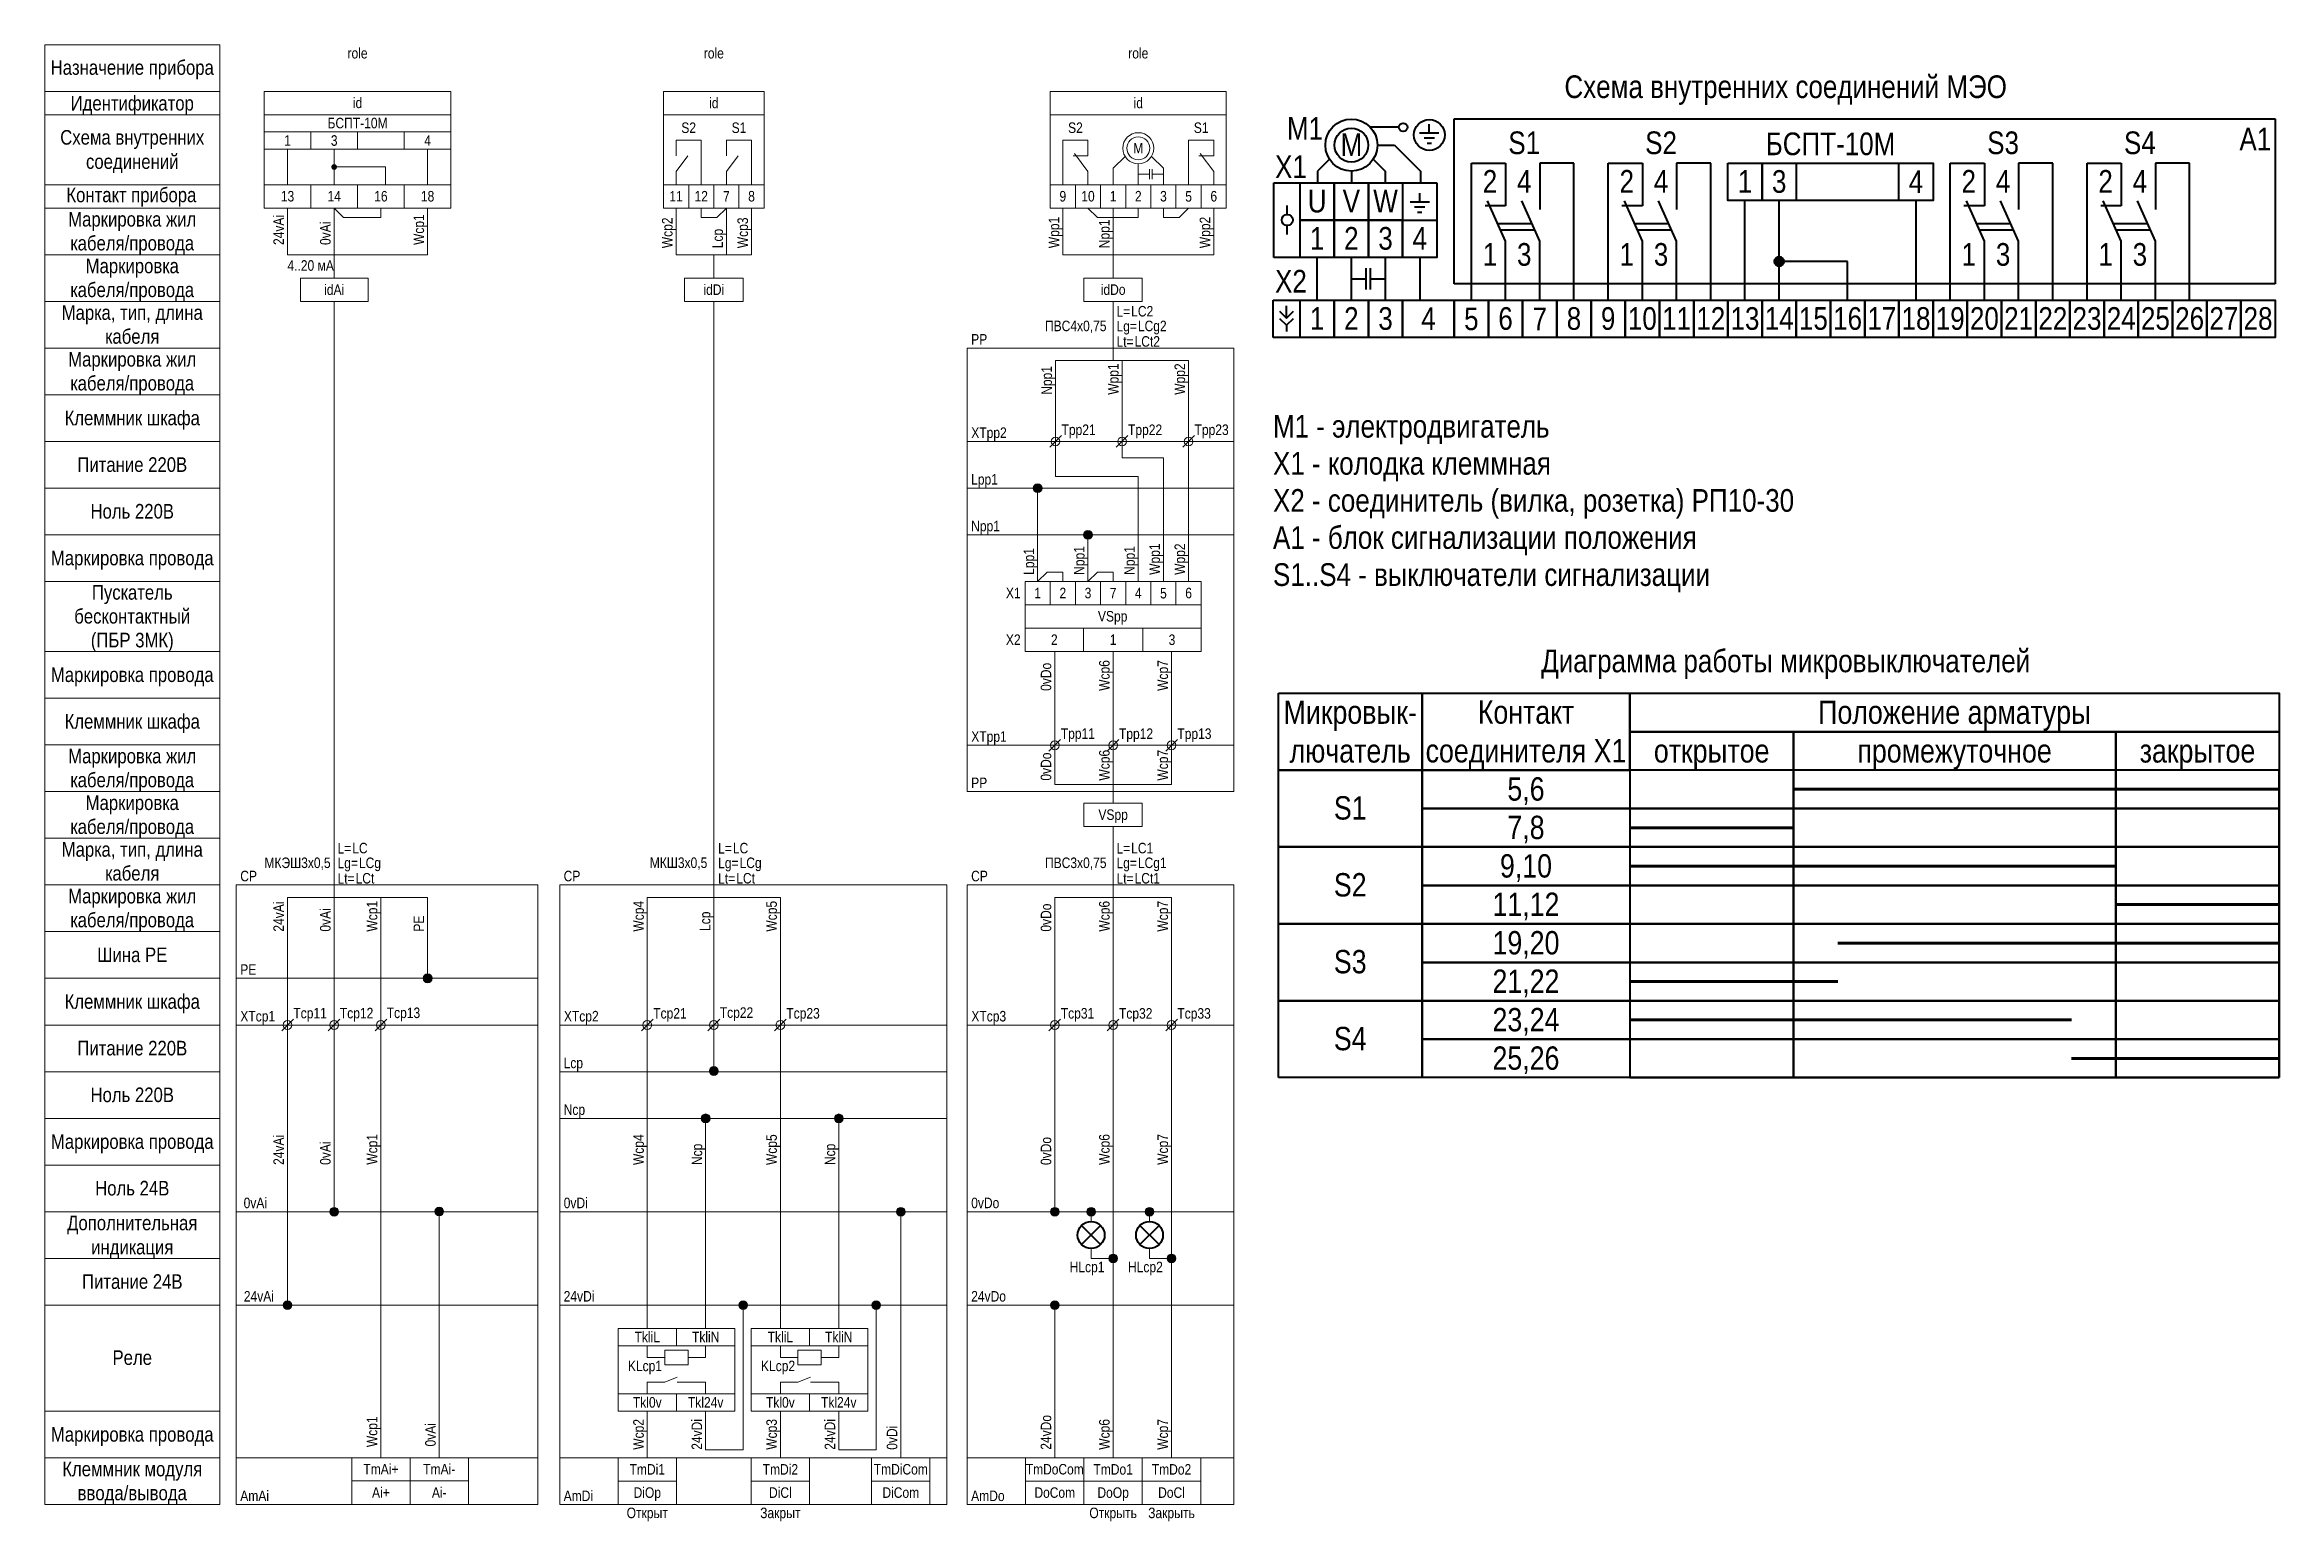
# Model space of a CAD drawing. Header units: millimetres. Extents: x 20 to 403, y -258 to -5.
import ezdxf

# ---------------------------------------------------------------- set-up
doc = ezdxf.new("R2010")
doc.units = ezdxf.units.MM
doc.header["$MEASUREMENT"] = 0
doc.linetypes.add('1_1', pattern=[2000, 1000, -1000])
doc.linetypes.add('4_2_1_2', pattern=[6702.777624, 3527.777672, -1763.888836, 0, -1411.111116])
for name, color, linetype in [('cp_names', 7, 'Continuous'), ('cp_params_ai', 7, 'Continuous'), ('cp_params_di', 7, 'Continuous'), ('cp_params_do', 7, 'Continuous'), ('cp_static_ai', 7, 'Continuous'), ('cp_static_di', 7, 'Continuous'), ('cp_static_do', 7, 'Continuous'), ('id_names', 7, 'Continuous'), ('id_params_ai', 7, 'Continuous'), ('id_params_di', 7, 'Continuous'), ('id_params_do', 7, 'Continuous'), ('id_static_ai', 7, 'Continuous'), ('id_static_di', 7, 'Continuous'), ('id_static_do', 7, 'Continuous'), ('info', 7, 'Continuous')]:
    doc.layers.add(name, color=color, linetype=linetype)
doc.styles.add('СГЕНЕРИР_СТИЛЬ_1', font='')
doc.styles.get('СГЕНЕРИР_СТИЛЬ_1').set_extended_font_data('Arial Narrow')

msp = doc.modelspace()

# ---------------------------------------------------------------- texts
at = {"layer": 'cp_names', "color": 7, "linetype": 'Continuous', "lineweight": 15, "char_height": 2.5, "attachment_point": 2, "style": 'СГЕНЕРИР_СТИЛЬ_1'}
for s, insert, line_spacing_factor in [('\\A1;{\\pqc;\\fArial Narrow|b0|i0|c204|p34;Маркировка жил\\P\\pqc;\\fArial Narrow|b0|i0|c204|p34;кабеля/провода}', (35, -149.66), 0.982786), ('\\A1;{\\pqc;\\fArial Narrow|b0|i0|c204|p34;Дополнительная\\P\\pqc;\\fArial Narrow|b0|i0|c204|p34;индикация}', (35, -205.66), 0.996475), ('\\A1;{\\pqc;\\fArial Narrow|b0|i0|c204|p34;Клеммник модуля\\P\\pqc;\\fArial Narrow|b0|i0|c204|p34;ввода\\fArial Narrow|b0|i0|c204|p34;/вывода}', (35, -247.84), 0.985989)]:
    msp.add_mtext(s, dxfattribs=dict(at, insert=insert, line_spacing_factor=line_spacing_factor))
for s, insert in [('\\A1;{\\pqc;\\fArial Narrow|b0|i0|c204|p34;Шина PE}', (35, -159.72)), ('\\A1;{\\pqc;\\fArial Narrow|b0|i0|c204|p34;Клеммник\\fArial Narrow|b0|i0|c204|p34; шкафа}', (35, -167.72)), ('\\A1;{\\pqc;\\fArial Narrow|b0|i0|c204|p34;Питание \\fArial Narrow|b0|i0|c204|p34;220В}', (35, -175.71)), ('\\A1;{\\pqc;\\fArial Narrow|b0|i0|c204|p34;Ноль\\fArial Narrow|b0|i0|c204|p34; 220В}', (35, -183.71)), ('\\A1;{\\pqc;\\fArial Narrow|b0|i0|c204|p34;Маркировка \\fArial Narrow|b0|i0|c204|p34;провода}', (35, -191.72)), ('\\A1;{\\pqc;\\fArial Narrow|b0|i0|c204|p34;Ноль 24\\fArial Narrow|b0|i0|c204|p34;В}', (35, -199.71)), ('\\A1;{\\pqc;\\fArial Narrow|b0|i0|c204|p34;Питание 2\\fArial Narrow|b0|i0|c204|p34;4\\fArial Narrow|b0|i0|c204|p34;В}', (35, -215.71)), ('\\A1;{\\pqc;\\fArial Narrow|b0|i0|c204|p34;Реле}', (35, -228.75)), ('\\A1;{\\pqc;\\fArial Narrow|b0|i0|c204|p34;Маркировка \\fArial Narrow|b0|i0|c204|p34;провода}', (35, -241.9))]:
    msp.add_mtext(s, dxfattribs=dict(at, insert=insert))
at = {"layer": 'cp_params_ai', "color": 7, "linetype": 'Continuous', "lineweight": 15, "char_height": 1.8, "style": 'СГЕНЕРИР_СТИЛЬ_1'}
for s, insert, attachment_point in [('\\A1;{\\pqc;\\fArial Narrow|b0|i0|c204|p34;CP}', (54.94, -146.57), 2), ('\\A1;{\\pqc;\\fArial Narrow|b0|i0|c204|p34;X\\fArial Narrow|b0|i0|c204|p34;T\\fArial Narrow|b0|i0|c204|p34;cp1}', (56.5, -170.59), 2), ('\\A1;{\\pql;\\fArial Narrow|b0|i0|c204|p34;T\\fArial Narrow|b0|i0|c204|p34;cp11}', (62.6, -170.06), 1), ('\\A1;{\\pql;\\fArial Narrow|b0|i0|c204|p34;T\\fArial Narrow|b0|i0|c204|p34;cp12}', (70.57, -170.06), 1), ('\\A1;{\\pql;\\fArial Narrow|b0|i0|c204|p34;T\\fArial Narrow|b0|i0|c204|p34;cp13}', (78.6, -170.01), 1), ('\\A1;{\\pqc;\\fArial Narrow|b0|i0|c204|p34;0v\\fArial Narrow|b0|i0|c204|p34;Ai}', (56.09, -202.59), 2), ('\\A1;{\\pqc;\\fArial Narrow|b0|i0|c204|p34;24v\\fArial Narrow|b0|i0|c204|p34;Ai}', (56.7, -218.59), 2), ('\\A1;{\\pqc;\\fArial Narrow|b0|i0|c204|p34;TmAi\\fArial Narrow|b0|i0|c204|p34;+}', (77.6, -248.21), 2), ('\\A1;{\\pqc;\\fArial Narrow|b0|i0|c204|p34;TmAi\\fArial Narrow|b0|i0|c204|p34;-}', (87.6, -248.21), 2), ('\\A1;{\\pqc;\\fArial Narrow|b0|i0|c204|p34;Ai+}', (77.6, -252.21), 2), ('\\A1;{\\pqc;\\fArial Narrow|b0|i0|c204|p34;Ai-}', (87.6, -252.21), 2), ('\\A1;{\\pqc;\\fArial Narrow|b0|i0|c204|p34;Am\\fArial Narrow|b0|i0|c204|p34;Ai}', (55.97, -252.78), 2)]:
    msp.add_mtext(s, dxfattribs=dict(at, insert=insert, attachment_point=attachment_point))
at = {"layer": 'cp_params_ai', "color": 7, "linetype": 'Continuous', "lineweight": 15, "char_height": 1.8, "attachment_point": 1, "rotation": 90, "style": 'СГЕНЕРИР_СТИЛЬ_1'}
for s, insert in [('\\A1;{\\pql;\\fArial Narrow|b0|i0|c204|p34;24v\\fArial Narrow|b0|i0|c204|p34;Ai}', (59.19, -157)), ('\\A1;{\\pql;\\fArial Narrow|b0|i0|c204|p34;0v\\fArial Narrow|b0|i0|c204|p34;Ai}', (67.18, -157)), ('\\A1;{\\pql;\\fArial Narrow|b0|i0|c204|p34;Wcp1}', (75.19, -157)), ('\\A1;{\\pql;\\fArial Narrow|b0|i0|c204|p34;24v\\fArial Narrow|b0|i0|c204|p34;Ai}', (59.19, -196.98)), ('\\A1;{\\pql;\\fArial Narrow|b0|i0|c204|p34;0v\\fArial Narrow|b0|i0|c204|p34;Ai}', (67.18, -196.97)), ('\\A1;{\\pql;\\fArial Narrow|b0|i0|c204|p34;Wcp\\fArial Narrow|b0|i0|c204|p34;1}', (75.19, -196.94)), ('\\A1;{\\pql;\\fArial Narrow|b0|i0|c204|p34;Wcp\\fArial Narrow|b0|i0|c204|p34;1}', (75.19, -245.34)), ('\\A1;{\\pql;\\fArial Narrow|b0|i0|c204|p34;0v\\fArial Narrow|b0|i0|c204|p34;Ai}', (85.19, -245.23))]:
    msp.add_mtext(s, dxfattribs=dict(at, insert=insert))
at = {"layer": 'cp_params_di', "color": 7, "linetype": 'Continuous', "lineweight": 15, "char_height": 1.8, "style": 'СГЕНЕРИР_СТИЛЬ_1'}
for s, insert, attachment_point in [('\\A1;{\\pqc;\\fArial Narrow|b0|i0|c204|p34;CP}', (110.34, -146.57), 2), ('\\A1;{\\pqr;\\fArial Narrow|b0|i0|c204|p34;X\\fArial Narrow|b0|i0|c204|p34;T\\fArial Narrow|b0|i0|c204|p34;cp2}', (114.91, -170.59), 3), ('\\A1;{\\pql;\\fArial Narrow|b0|i0|c204|p34;T\\fArial Narrow|b0|i0|c204|p34;cp21}', (124.26, -170.09), 1), ('\\A1;{\\pql;\\fArial Narrow|b0|i0|c204|p34;T\\fArial Narrow|b0|i0|c204|p34;cp22}', (135.66, -169.97), 1), ('\\A1;{\\pql;\\fArial Narrow|b0|i0|c204|p34;T\\fArial Narrow|b0|i0|c204|p34;cp23}', (147.06, -170.09), 1), ('\\A1;{\\pqc;\\fArial Narrow|b0|i0|c204|p34;L\\fArial Narrow|b0|i0|c204|p34;cp}', (110.57, -178.6), 2), ('\\A1;{\\pqc;\\fArial Narrow|b0|i0|c204|p34;N\\fArial Narrow|b0|i0|c204|p34;cp}', (110.75, -186.6), 2), ('\\A1;{\\pqc;\\fArial Narrow|b0|i0|c204|p34;0v\\fArial Narrow|b0|i0|c204|p34;Di}', (110.98, -202.59), 2), ('\\A1;{\\pqc;\\fArial Narrow|b0|i0|c204|p34;24v\\fArial Narrow|b0|i0|c204|p34;Di}', (111.55, -218.59), 2), ('\\A1;{\\pqc;\\fArial Narrow|b0|i0|c204|p34;TkliL}', (123.24, -225.56), 2), ('\\A1;{\\pqc;\\fArial Narrow|b0|i0|c204|p34;ТkliN}', (133.24, -225.56), 2), ('\\A1;{\\pqc;\\fArial Narrow|b0|i0|c204|p34;TkliL}', (146.04, -225.56), 2), ('\\A1;{\\pqc;\\fArial Narrow|b0|i0|c204|p34;ТkliN}', (156.04, -225.56), 2), ('\\A1;{\\pqc;\\fArial Narrow|b0|i0|c204|p34;KLcp\\fArial Narrow|b0|i0|c204|p34;1}', (122.84, -230.52), 2), ('\\A1;{\\pqc;\\fArial Narrow|b0|i0|c204|p34;KLcp\\fArial Narrow|b0|i0|c204|p34;2}', (145.64, -230.52), 2), ('\\A1;{\\pqc;\\fArial Narrow|b0|i0|c204|p34;Тkl\\fArial Narrow|b0|i0|c204|p34;0v}', (123.24, -236.77), 2), ('\\A1;{\\pqc;\\fArial Narrow|b0|i0|c204|p34;Tkl\\fArial Narrow|b0|i0|c204|p34;24v}', (133.24, -236.77), 2), ('\\A1;{\\pqc;\\fArial Narrow|b0|i0|c204|p34;Тkl\\fArial Narrow|b0|i0|c204|p34;0\\fArial Narrow|b0|i0|c204|p34;v}', (146.04, -236.77), 2), ('\\A1;{\\pqc;\\fArial Narrow|b0|i0|c204|p34;Tkl24v}', (156.04, -236.77), 2), ('\\A1;{\\pqc;\\fArial Narrow|b0|i0|c204|p34;Tm\\fArial Narrow|b0|i0|c204|p34;Di\\fArial Narrow|b0|i0|c204|p34;1}', (123.24, -248.25), 2), ('\\A1;{\\pqc;\\fArial Narrow|b0|i0|c204|p34;TmDi2}', (146.04, -248.25), 2), ('\\A1;{\\pqc;\\fArial Narrow|b0|i0|c204|p34;TmDiCom}', (166.67, -248.23), 2), ('\\A1;{\\pqc;\\fArial Narrow|b0|i0|c204|p34;Di\\fArial Narrow|b0|i0|c204|p34;Op}', (123.24, -252.23), 2), ('\\A1;{\\pqc;\\fArial Narrow|b0|i0|c204|p34;DiCl}', (146.04, -252.23), 2), ('\\A1;{\\pqc;\\fArial Narrow|b0|i0|c204|p34;Am\\fArial Narrow|b0|i0|c204|p34;Di}', (111.43, -252.78), 2)]:
    msp.add_mtext(s, dxfattribs=dict(at, insert=insert, attachment_point=attachment_point))
at = {"layer": 'cp_params_di', "color": 7, "linetype": 'Continuous', "lineweight": 15, "char_height": 1.8, "attachment_point": 1, "rotation": 90, "style": 'СГЕНЕРИР_СТИЛЬ_1'}
for s, insert in [('\\A1;{\\pql;\\fArial Narrow|b0|i0|c204|p34;Wcp\\fArial Narrow|b0|i0|c204|p34;4}', (120.84, -157)), ('\\A1;{\\pql;\\fArial Narrow|b0|i0|c204|p34;Wcp\\fArial Narrow|b0|i0|c204|p34;5}', (143.63, -157)), ('\\A1;{\\pql;\\fArial Narrow|b0|i0|c204|p34;L\\fArial Narrow|b0|i0|c204|p34;cp}', (132.24, -156.88)), ('\\A1;{\\pql;\\fArial Narrow|b0|i0|c204|p34;Wcp\\fArial Narrow|b0|i0|c204|p34;4}', (120.84, -197)), ('\\A1;{\\pql;\\fArial Narrow|b0|i0|c204|p34;N\\fArial Narrow|b0|i0|c204|p34;cp}', (130.84, -197)), ('\\A1;{\\pql;\\fArial Narrow|b0|i0|c204|p34;Wcp\\fArial Narrow|b0|i0|c204|p34;5}', (143.63, -197)), ('\\A1;{\\pql;\\fArial Narrow|b0|i0|c204|p34;N\\fArial Narrow|b0|i0|c204|p34;cp}', (153.63, -197)), ('\\A1;{\\pql;\\fArial Narrow|b0|i0|c204|p34;Wcp\\fArial Narrow|b0|i0|c204|p34;2}', (120.83, -245.79)), ('\\A1;{\\pql;\\fArial Narrow|b0|i0|c204|p34;24v\\fArial Narrow|b0|i0|c204|p34;Di}', (130.83, -245.79)), ('\\A1;{\\pql;\\fArial Narrow|b0|i0|c204|p34;Wcp\\fArial Narrow|b0|i0|c204|p34;3}', (143.63, -245.79)), ('\\A1;{\\pql;\\fArial Narrow|b0|i0|c204|p34;24v\\fArial Narrow|b0|i0|c204|p34;Di}', (153.63, -245.79)), ('\\A1;{\\pql;\\fArial Narrow|b0|i0|c204|p34;0v\\fArial Narrow|b0|i0|c204|p34;Di}', (164.27, -245.79))]:
    msp.add_mtext(s, dxfattribs=dict(at, insert=insert))
at = {"layer": 'cp_params_do', "color": 7, "linetype": 'Continuous', "lineweight": 15, "style": 'СГЕНЕРИР_СТИЛЬ_1'}
for s, insert, char_height, attachment_point in [('\\A1;{\\pqc;\\fArial Narrow|b0|i0|c204|p34;CP}', (180.15, -146.57), 1.8, 2), ('\\A1;{\\pqr;\\fArial Narrow|b0|i0|c204|p34;X\\fArial Narrow|b0|i0|c204|p34;T\\fArial Narrow|b0|i0|c204|p34;cp3}', (184.72, -170.59), 1.8, 3), ('\\A1;{\\pql;\\fArial Narrow|b0|i0|c204|p34;T\\fArial Narrow|b0|i0|c204|p34;cp31}', (194.08, -170.09), 1.8, 1), ('\\A1;{\\pql;\\fArial Narrow|b0|i0|c204|p34;T\\fArial Narrow|b0|i0|c204|p34;cp32}', (204.05, -170.11), 1.8, 1), ('\\A1;{\\pql;\\fArial Narrow|b0|i0|c204|p34;T\\fArial Narrow|b0|i0|c204|p34;cp33}', (214.05, -170.11), 1.8, 1), ('\\A1;{\\pqc;\\fArial Narrow|b0|i0|c204|p34;0v\\fArial Narrow|b0|i0|c204|p34;Do}', (181.14, -202.59), 1.8, 2), ('\\A1;{\\pqc;\\fArial Narrow|b0|i0|c204|p34;HL\\fArial Narrow|b0|i0|c204|p34;cp1}', (198.58, -213.56), 1.8, 2), ('\\A1;{\\pqc;\\fArial Narrow|b0|i0|c204|p34;HL\\fArial Narrow|b0|i0|c204|p34;cp2}', (208.58, -213.56), 1.8, 2), ('\\A1;{\\pqc;\\fArial Narrow|b0|i0|c204|p34;24v\\fArial Narrow|b0|i0|c204|p34;Do}', (181.71, -218.59), 1.8, 2), ('\\A1;{\\pqc;\\fArial Narrow|b0|i0|c204|p34;Tm\\fArial Narrow|b0|i0|c204|p34;DoCom}', (193.05, -248.23), 1.79, 2), ('\\A1;{\\pqc;\\fArial Narrow|b0|i0|c204|p34;TmDo1}', (203.05, -248.25), 1.8, 2), ('\\A1;{\\pqc;\\fArial Narrow|b0|i0|c204|p34;TmDo2}', (213.05, -248.25), 1.8, 2), ('\\A1;{\\pqc;\\fArial Narrow|b0|i0|c204|p34;Do\\fArial Narrow|b0|i0|c204|p34;Op}', (203.05, -252.23), 1.8, 2), ('\\A1;{\\pqc;\\fArial Narrow|b0|i0|c204|p34;Do\\fArial Narrow|b0|i0|c204|p34;Cl}', (213.05, -252.23), 1.8, 2), ('\\A1;{\\pqc;\\fArial Narrow|b0|i0|c204|p34;Am\\fArial Narrow|b0|i0|c204|p34;Do}', (181.59, -252.78), 1.8, 2)]:
    msp.add_mtext(s, dxfattribs=dict(at, insert=insert, char_height=char_height, attachment_point=attachment_point))
at = {"layer": 'cp_params_do', "color": 7, "linetype": 'Continuous', "lineweight": 15, "char_height": 1.8, "attachment_point": 1, "rotation": 90, "style": 'СГЕНЕРИР_СТИЛЬ_1'}
for s, insert in [('\\A1;{\\pql;\\fArial Narrow|b0|i0|c204|p34;0v\\fArial Narrow|b0|i0|c204|p34;Do}', (190.64, -157)), ('\\A1;{\\pql;\\fArial Narrow|b0|i0|c204|p34;Wcp\\fArial Narrow|b0|i0|c204|p34;6}', (200.64, -157)), ('\\A1;{\\pql;\\fArial Narrow|b0|i0|c204|p34;Wcp\\fArial Narrow|b0|i0|c204|p34;7}', (210.65, -157)), ('\\A1;{\\pql;\\fArial Narrow|b0|i0|c204|p34;0v\\fArial Narrow|b0|i0|c204|p34;Do}', (190.64, -197)), ('\\A1;{\\pql;\\fArial Narrow|b0|i0|c204|p34;Wcp\\fArial Narrow|b0|i0|c204|p34;6}', (200.64, -196.96)), ('\\A1;{\\pql;\\fArial Narrow|b0|i0|c204|p34;Wcp\\fArial Narrow|b0|i0|c204|p34;7}', (210.65, -196.96)), ('\\A1;{\\pql;\\fArial Narrow|b0|i0|c204|p34;24v\\fArial Narrow|b0|i0|c204|p34;Do}', (190.64, -245.79)), ('\\A1;{\\pql;\\fArial Narrow|b0|i0|c204|p34;Wcp\\fArial Narrow|b0|i0|c204|p34;6}', (200.64, -245.79)), ('\\A1;{\\pql;\\fArial Narrow|b0|i0|c204|p34;Wcp7}', (210.65, -245.79))]:
    msp.add_mtext(s, dxfattribs=dict(at, insert=insert))
at = {"layer": 'cp_static_ai', "color": 7, "linetype": 'Continuous', "lineweight": 15, "insert": (83.21, -157), "char_height": 1.8, "attachment_point": 1, "rotation": 90, "style": 'СГЕНЕРИР_СТИЛЬ_1'}
msp.add_mtext('\\A1;{\\pql;\\fArial Narrow|b0|i0|c204|p34;PE}', dxfattribs=at)
at = {"layer": 'cp_static_ai', "color": 7, "linetype": 'Continuous', "lineweight": 15, "insert": (54.88, -162.6), "char_height": 1.8, "attachment_point": 2, "style": 'СГЕНЕРИР_СТИЛЬ_1'}
msp.add_mtext('\\A1;{\\pqc;\\fArial Narrow|b0|i0|c204|p34;PE}', dxfattribs=at)
at = {"layer": 'cp_static_di', "color": 7, "linetype": 'Continuous', "lineweight": 15, "char_height": 1.8, "attachment_point": 2, "style": 'СГЕНЕРИР_СТИЛЬ_1'}
for s, insert in [('\\A1;{\\pqc;\\fArial Narrow|b0|i0|c204|p34;Di\\fArial Narrow|b0|i0|c204|p34;Com}', (166.67, -252.23)), ('\\A1;{\\pqc;\\fArial Narrow|b0|i0|c204|p34;Открыт}', (123.24, -255.71)), ('\\A1;{\\pqc;\\fArial Narrow|b0|i0|c204|p34;Закрыт}', (146.04, -255.71))]:
    msp.add_mtext(s, dxfattribs=dict(at, insert=insert))
at = {"layer": 'cp_static_do', "color": 7, "linetype": 'Continuous', "lineweight": 15, "attachment_point": 2, "style": 'СГЕНЕРИР_СТИЛЬ_1'}
for s, insert, char_height in [('\\A1;{\\pqc;\\fArial Narrow|b0|i0|c204|p34;DoCom}', (193.05, -252.23), 1.79), ('\\A1;{\\pqc;\\fArial Narrow|b0|i0|c204|p34;Открыть}', (203.05, -255.71), 1.8), ('\\A1;{\\pqc;\\fArial Narrow|b0|i0|c204|p34;Закрыть}', (213.05, -255.71), 1.8)]:
    msp.add_mtext(s, dxfattribs=dict(at, insert=insert, char_height=char_height))
at = {"layer": 'id_names', "color": 7, "linetype": 'Continuous', "lineweight": 15, "char_height": 2.5, "attachment_point": 2, "style": 'СГЕНЕРИР_СТИЛЬ_1'}
for s, insert in [('\\A1;{\\pqc;\\fArial Narrow|b0|i0|c204|p34;Назначение прибора}', (35, -7.66)), ('\\A1;{\\pqc;\\fArial Narrow|b0|i0|c204|p34;Идентификатор}', (35, -13.78)), ('\\A1;{\\pqc;\\fArial Narrow|b0|i0|c204|p34;Контакт прибора}', (34.85, -29.49)), ('\\A1;{\\pqc;\\fArial Narrow|b0|i0|c204|p34;Клеммник\\fArial Narrow|b0|i0|c204|p34; шкафа}', (35, -67.72)), ('\\A1;{\\pqc;\\fArial Narrow|b0|i0|c204|p34;Питание \\fArial Narrow|b0|i0|c204|p34;220В}', (35, -75.71)), ('\\A1;{\\pqc;\\fArial Narrow|b0|i0|c204|p34;Ноль\\fArial Narrow|b0|i0|c204|p34; 220В}', (35, -83.71)), ('\\A1;{\\pqc;\\fArial Narrow|b0|i0|c204|p34;Маркировка \\fArial Narrow|b0|i0|c204|p34;провода}', (35, -91.72)), ('\\A1;{\\pqc;\\fArial Narrow|b0|i0|c204|p34;Маркировка \\fArial Narrow|b0|i0|c204|p34;провода}', (35, -111.72)), ('\\A1;{\\pqc;\\fArial Narrow|b0|i0|c204|p34;Клеммник\\fArial Narrow|b0|i0|c204|p34; шкафа}', (35, -119.72))]:
    msp.add_mtext(s, dxfattribs=dict(at, insert=insert))
at = {"layer": 'id_names', "color": 7, "linetype": 'Continuous', "lineweight": 15, "insert": (35, -19.63), "char_height": 2.5, "width": 30, "attachment_point": 2, "line_spacing_factor": 0.996473, "style": 'СГЕНЕРИР_СТИЛЬ_1'}
msp.add_mtext('\\A1;{\\pqc;\\fArial Narrow|b0|i0|c204|p34;Схема внутренних соединений}', dxfattribs=at)
at = {"layer": 'id_names', "color": 7, "linetype": 'Continuous', "lineweight": 15, "char_height": 2.5, "attachment_point": 2, "style": 'СГЕНЕРИР_СТИЛЬ_1'}
for s, insert, line_spacing_factor in [('\\A1;{\\pqc;\\fArial Narrow|b0|i0|c204|p34;Маркировка жил\\P\\pqc;\\fArial Narrow|b0|i0|c204|p34;кабеля/провода}', (35, -33.66), 0.982786), ('\\A1;{\\pqc;\\fArial Narrow|b0|i0|c204|p34;Маркировка\\P\\pqc;\\fArial Narrow|b0|i0|c204|p34;кабеля/провода}', (35, -41.66), 0.982786), ('\\A1;{\\pqc;\\fArial Narrow|b0|i0|c204|p34;Марка, тип\\fArial Narrow|b0|i0|c204|p34;, длина\\P\\pqc;\\fArial Narrow|b0|i0|c204|p34;кабеля}', (35, -49.66), 0.98101), ('\\A1;{\\pqc;\\fArial Narrow|b0|i0|c204|p34;Маркировка жил\\P\\pqc;\\fArial Narrow|b0|i0|c204|p34;кабеля/провода}', (35, -57.66), 0.982786), ('\\A1;{\\pqc;\\fArial Narrow|b0|i0|c204|p34;Пускатель\\P\\pqc;\\fArial Narrow|b0|i0|c204|p34;бесконтактный\\P\\pqc;\\fArial Narrow|b0|i0|c204|p34;(ПБР 3МК)}', (35, -97.61), 0.980575), ('\\A1;{\\pqc;\\fArial Narrow|b0|i0|c204|p34;Маркировка жил\\P\\pqc;\\fArial Narrow|b0|i0|c204|p34;кабеля/провода}', (35, -125.66), 0.982786), ('\\A1;{\\pqc;\\fArial Narrow|b0|i0|c204|p34;Маркировка\\P\\pqc;\\fArial Narrow|b0|i0|c204|p34;кабеля/провода}', (35, -133.66), 0.982786), ('\\A1;{\\pqc;\\fArial Narrow|b0|i0|c204|p34;Марка, тип\\fArial Narrow|b0|i0|c204|p34;, длина\\P\\pqc;\\fArial Narrow|b0|i0|c204|p34;кабеля}', (35, -141.66), 0.98101)]:
    msp.add_mtext(s, dxfattribs=dict(at, insert=insert, line_spacing_factor=line_spacing_factor))
at = {"layer": 'id_params_ai', "color": 7, "linetype": 'Continuous', "lineweight": 15, "insert": (73.6, -5.56), "char_height": 1.8, "width": 30, "attachment_point": 2, "style": 'СГЕНЕРИР_СТИЛЬ_1'}
msp.add_mtext('\\A1;{\\pqc;\\fArial Narrow|b0|i0|c204|p34;role}', dxfattribs=at)
at = {"layer": 'id_params_ai', "color": 7, "linetype": 'Continuous', "lineweight": 15, "char_height": 1.8, "style": 'СГЕНЕРИР_СТИЛЬ_1'}
for s, insert, attachment_point in [('\\A1;{\\pqc;\\fArial Narrow|b0|i0|c204|p34;id}', (73.6, -14.07), 2), ('\\A1;{\\pqc;\\fArial Narrow|b0|i0|c204|p34;id\\fArial Narrow|b0|i0|c204|p34;Ai}', (69.6, -46.08), 2), ('\\A1;{\\pql;\\fArial Narrow|b0|i0|c204|p34;LC}', (72.69, -141.78), 1), ('\\A1;{\\pql;\\fArial Narrow|b0|i0|c204|p34;LCg}', (73.84, -144.3), 1), ('\\A1;{\\pql;\\fArial Narrow|b0|i0|c204|p34;LCt}', (73.26, -146.95), 1)]:
    msp.add_mtext(s, dxfattribs=dict(at, insert=insert, attachment_point=attachment_point))
at = {"layer": 'id_params_ai', "color": 7, "linetype": 'Continuous', "lineweight": 15, "char_height": 1.8, "attachment_point": 1, "rotation": 90, "style": 'СГЕНЕРИР_СТИЛЬ_1'}
for s, insert in [('\\A1;{\\pql;\\fArial Narrow|b0|i0|c204|p34;24v\\fArial Narrow|b0|i0|c204|p34;Ai}', (59.19, -39.33)), ('\\A1;{\\pql;\\fArial Narrow|b0|i0|c204|p34;Wcp1}', (83.19, -39.33)), ('\\A1;{\\pql;\\fArial Narrow|b0|i0|c204|p34;0v\\fArial Narrow|b0|i0|c204|p34;Ai}', (67.19, -39.33))]:
    msp.add_mtext(s, dxfattribs=dict(at, insert=insert))
at = {"layer": 'id_params_di', "color": 7, "linetype": 'Continuous', "lineweight": 15, "insert": (134.64, -5.56), "char_height": 1.8, "width": 30, "attachment_point": 2, "style": 'СГЕНЕРИР_СТИЛЬ_1'}
msp.add_mtext('\\A1;{\\pqc;\\fArial Narrow|b0|i0|c204|p34;role}', dxfattribs=at)
at = {"layer": 'id_params_di', "color": 7, "linetype": 'Continuous', "lineweight": 15, "char_height": 1.8, "style": 'СГЕНЕРИР_СТИЛЬ_1'}
for s, insert, attachment_point in [('\\A1;{\\pqc;\\fArial Narrow|b0|i0|c204|p34;id}', (134.64, -14.08), 2), ('\\A1;{\\pqc;\\fArial Narrow|b0|i0|c204|p34;id\\fArial Narrow|b0|i0|c204|p34;D\\fArial Narrow|b0|i0|c204|p34;i}', (134.64, -46.08), 2), ('\\A1;{\\pql;\\fArial Narrow|b0|i0|c204|p34;LC}', (137.9, -141.78), 1), ('\\A1;{\\pql;\\fArial Narrow|b0|i0|c204|p34;LCg}', (139.05, -144.3), 1), ('\\A1;{\\pql;\\fArial Narrow|b0|i0|c204|p34;LCt}', (138.48, -146.95), 1)]:
    msp.add_mtext(s, dxfattribs=dict(at, insert=insert, attachment_point=attachment_point))
at = {"layer": 'id_params_di', "color": 7, "linetype": 'Continuous', "lineweight": 15, "char_height": 1.8, "attachment_point": 1, "rotation": 90, "style": 'СГЕНЕРИР_СТИЛЬ_1'}
for s, insert in [('\\A1;{\\pql;\\fArial Narrow|b0|i0|c204|p34;Wcp2}', (125.76, -39.88)), ('\\A1;{\\pql;\\fArial Narrow|b0|i0|c204|p34;L\\fArial Narrow|b0|i0|c204|p34;cp}', (134.39, -39.88)), ('\\A1;{\\pql;\\fArial Narrow|b0|i0|c204|p34;Wcp3}', (138.69, -39.88))]:
    msp.add_mtext(s, dxfattribs=dict(at, insert=insert))
at = {"layer": 'id_params_do', "color": 7, "linetype": 'Continuous', "lineweight": 15, "insert": (207.36, -5.56), "char_height": 1.8, "width": 30, "attachment_point": 2, "style": 'СГЕНЕРИР_СТИЛЬ_1'}
msp.add_mtext('\\A1;{\\pqc;\\fArial Narrow|b0|i0|c204|p34;role}', dxfattribs=at)
at = {"layer": 'id_params_do', "color": 7, "linetype": 'Continuous', "lineweight": 15, "char_height": 1.8, "style": 'СГЕНЕРИР_СТИЛЬ_1'}
for s, insert, attachment_point in [('\\A1;{\\pqc;\\fArial Narrow|b0|i0|c204|p34;id}', (207.36, -14.08), 2), ('\\A1;{\\pqc;\\fArial Narrow|b0|i0|c204|p34;id\\fArial Narrow|b0|i0|c204|p34;Do}', (203.05, -46.08), 2), ('\\A1;{\\pql;\\fArial Narrow|b0|i0|c204|p34;LC\\fArial Narrow|b0|i0|c204|p34;2}', (206.14, -49.78), 1), ('\\A1;{\\pql;\\fArial Narrow|b0|i0|c204|p34;LCg\\fArial Narrow|b0|i0|c204|p34;2}', (207.29, -52.3), 1), ('\\A1;{\\pqc;\\fArial Narrow|b0|i0|c204|p34;P\\fArial Narrow|b0|i0|c204|p34;P}', (180.1, -54.6), 2), ('\\A1;{\\pql;\\fArial Narrow|b0|i0|c204|p34;LCt\\fArial Narrow|b0|i0|c204|p34;2}', (206.72, -54.95), 1), ('\\A1;{\\pqr;\\fArial Narrow|b0|i0|c204|p34;X\\fArial Narrow|b0|i0|c204|p34;T\\fArial Narrow|b0|i0|c204|p34;pp2}', (184.82, -70.59), 3), ('\\A1;{\\pql;\\fArial Narrow|b0|i0|c204|p34;T\\fArial Narrow|b0|i0|c204|p34;pp21}', (194.21, -70.09), 1), ('\\A1;{\\pql;\\fArial Narrow|b0|i0|c204|p34;T\\fArial Narrow|b0|i0|c204|p34;pp22}', (205.6, -70.09), 1), ('\\A1;{\\pql;\\fArial Narrow|b0|i0|c204|p34;T\\fArial Narrow|b0|i0|c204|p34;pp23}', (217, -70.09), 1), ('\\A1;{\\pqc;\\fArial Narrow|b0|i0|c204|p34;Lpp\\fArial Narrow|b0|i0|c204|p34;1}', (181.01, -78.59), 2), ('\\A1;{\\pqc;\\fArial Narrow|b0|i0|c204|p34;Npp\\fArial Narrow|b0|i0|c204|p34;1}', (181.19, -86.59), 2), ('\\A1;{\\pqc;\\fArial Narrow|b0|i0|c204|p34;VS\\fArial Narrow|b0|i0|c204|p34;pp}', (202.97, -102.05), 2), ('\\A1;{\\pql;\\fArial Narrow|b0|i0|c204|p34;T\\fArial Narrow|b0|i0|c204|p34;pp11}', (194.08, -122.16), 1), ('\\A1;{\\pql;\\fArial Narrow|b0|i0|c204|p34;T\\fArial Narrow|b0|i0|c204|p34;pp12}', (204.05, -122.18), 1), ('\\A1;{\\pql;\\fArial Narrow|b0|i0|c204|p34;T\\fArial Narrow|b0|i0|c204|p34;pp13}', (214.05, -122.18), 1), ('\\A1;{\\pqr;\\fArial Narrow|b0|i0|c204|p34;X\\fArial Narrow|b0|i0|c204|p34;T\\fArial Narrow|b0|i0|c204|p34;pp1}', (184.82, -122.66), 3), ('\\A1;{\\pqc;\\fArial Narrow|b0|i0|c204|p34;P\\fArial Narrow|b0|i0|c204|p34;P}', (180.1, -130.6), 2), ('\\A1;{\\pqc;\\fArial Narrow|b0|i0|c204|p34;VS\\fArial Narrow|b0|i0|c204|p34;p\\fArial Narrow|b0|i0|c204|p34;p}', (203.05, -136.05), 2), ('\\A1;{\\pql;\\fArial Narrow|b0|i0|c204|p34;LC\\fArial Narrow|b0|i0|c204|p34;1}', (206.14, -141.78), 1), ('\\A1;{\\pql;\\fArial Narrow|b0|i0|c204|p34;LCg\\fArial Narrow|b0|i0|c204|p34;1}', (207.29, -144.3), 1), ('\\A1;{\\pql;\\fArial Narrow|b0|i0|c204|p34;LCt\\fArial Narrow|b0|i0|c204|p34;1}', (206.72, -146.95), 1)]:
    msp.add_mtext(s, dxfattribs=dict(at, insert=insert, attachment_point=attachment_point))
at = {"layer": 'id_params_do', "color": 7, "linetype": 'Continuous', "lineweight": 15, "char_height": 1.8, "attachment_point": 1, "rotation": 90, "style": 'СГЕНЕРИР_СТИЛЬ_1'}
for s, insert in [('\\A1;{\\pql;\\fArial Narrow|b0|i0|c204|p34;Wpp1}', (192.02, -39.88)), ('\\A1;{\\pql;\\fArial Narrow|b0|i0|c204|p34;N\\fArial Narrow|b0|i0|c204|p34;pp1}', (200.64, -39.88)), ('\\A1;{\\pql;\\fArial Narrow|b0|i0|c204|p34;Wpp2}', (217.88, -39.88)), ('\\A1;{\\pql;\\fArial Narrow|b0|i0|c204|p34;Npp\\fArial Narrow|b0|i0|c204|p34;1}', (190.77, -65)), ('\\A1;{\\pql;\\fArial Narrow|b0|i0|c204|p34;Wpp1}', (202.17, -65)), ('\\A1;{\\pql;\\fArial Narrow|b0|i0|c204|p34;Wpp2}', (213.57, -65)), ('\\A1;{\\pql;\\fArial Narrow|b0|i0|c204|p34;Lpp\\fArial Narrow|b0|i0|c204|p34;1}', (187.71, -95.86)), ('\\A1;{\\pql;\\fArial Narrow|b0|i0|c204|p34;Npp\\fArial Narrow|b0|i0|c204|p34;1}', (196.33, -95.86)), ('\\A1;{\\pql;\\fArial Narrow|b0|i0|c204|p34;Npp\\fArial Narrow|b0|i0|c204|p34;1}', (204.95, -95.86)), ('\\A1;{\\pql;\\fArial Narrow|b0|i0|c204|p34;Wpp1}', (209.26, -95.86)), ('\\A1;{\\pql;\\fArial Narrow|b0|i0|c204|p34;Wpp2}', (213.57, -95.86)), ('\\A1;{\\pql;\\fArial Narrow|b0|i0|c204|p34;0v\\fArial Narrow|b0|i0|c204|p34;Do}', (190.64, -115.74)), ('\\A1;{\\pql;\\fArial Narrow|b0|i0|c204|p34;Wcp\\fArial Narrow|b0|i0|c204|p34;6}', (200.64, -115.74)), ('\\A1;{\\pql;\\fArial Narrow|b0|i0|c204|p34;Wcp\\fArial Narrow|b0|i0|c204|p34;7}', (210.65, -115.74)), ('\\A1;{\\pql;\\fArial Narrow|b0|i0|c204|p34;Wcp\\fArial Narrow|b0|i0|c204|p34;6}', (200.64, -131.12)), ('\\A1;{\\pql;\\fArial Narrow|b0|i0|c204|p34;Wcp\\fArial Narrow|b0|i0|c204|p34;7}', (210.65, -131.12)), ('\\A1;{\\pql;\\fArial Narrow|b0|i0|c204|p34;0v\\fArial Narrow|b0|i0|c204|p34;Do}', (190.64, -131.12))]:
    msp.add_mtext(s, dxfattribs=dict(at, insert=insert))
at = {"layer": 'id_static_ai', "color": 7, "linetype": 'Continuous', "lineweight": 15, "char_height": 1.8, "style": 'СГЕНЕРИР_СТИЛЬ_1'}
for s, insert, attachment_point in [('\\A1;{\\pqc;\\fArial Narrow|b0|i0|c204|p34;БСПТ-10М}', (73.6, -17.53), 2), ('\\A1;{\\pqc;\\fArial Narrow|b0|i0|c204|p34;1}', (61.6, -20.52), 2), ('\\A1;{\\pqc;\\fArial Narrow|b0|i0|c204|p34;3}', (69.6, -20.52), 2), ('\\A1;{\\pqc;\\fArial Narrow|b0|i0|c204|p34;4}', (85.6, -20.53), 2), ('\\A1;{\\pqc;\\fArial Narrow|b0|i0|c204|p34;13}', (61.6, -30.07), 2), ('\\A1;{\\pqc;\\fArial Narrow|b0|i0|c204|p34;14}', (69.6, -30.07), 2), ('\\A1;{\\pqc;\\fArial Narrow|b0|i0|c204|p34;16}', (77.6, -30.07), 2), ('\\A1;{\\pqc;\\fArial Narrow|b0|i0|c204|p34;18}', (85.6, -30.07), 2), ('\\A1;{\\pql;\\fArial Narrow|b0|i0|c204|p34;4..20 мА}', (61.59, -41.94), 1), ('\\A1;{\\pql;\\fArial Narrow|b0|i0|c204|p34;L=}', (70.17, -141.81), 1), ('\\A1;{\\pql;\\fArial Narrow|b0|i0|c204|p34;Lg=}', (70.17, -144.33), 1), ('\\A1;{\\pql;\\fArial Narrow|b0|i0|c204|p34;Lt=}', (70.17, -146.98), 1)]:
    msp.add_mtext(s, dxfattribs=dict(at, insert=insert, attachment_point=attachment_point))
at = {"layer": 'id_static_ai', "color": 7, "linetype": 'Continuous', "lineweight": 40, "insert": (57.65, -144.3), "char_height": 1.8, "attachment_point": 1, "style": 'СГЕНЕРИР_СТИЛЬ_1'}
msp.add_mtext('\\A1;{\\pql;\\fArial Narrow|b0|i0|c204|p34;МКЭШ\\fArial Narrow|b0|i0|c204|p34;3х0,5}', dxfattribs=at)
at = {"layer": 'id_static_di', "color": 7, "linetype": 'Continuous', "lineweight": 15, "char_height": 1.8, "style": 'СГЕНЕРИР_СТИЛЬ_1'}
for s, insert, attachment_point in [('\\A1;{\\pqc;\\fArial Narrow|b0|i0|c204|p34;S\\fArial Narrow|b0|i0|c204|p34;2}', (130.33, -18.33), 2), ('\\A1;{\\pqc;\\fArial Narrow|b0|i0|c204|p34;S\\fArial Narrow|b0|i0|c204|p34;1}', (138.95, -18.33), 2), ('\\A1;{\\pqc;\\fArial Narrow|b0|i0|c204|p34;1\\fArial Narrow|b0|i0|c204|p34;1}', (128.17, -30.07), 2), ('\\A1;{\\pqc;\\fArial Narrow|b0|i0|c204|p34;12}', (132.48, -30.07), 2), ('\\A1;{\\pqc;\\fArial Narrow|b0|i0|c204|p34;7}', (136.79, -30.1), 2), ('\\A1;{\\pqc;\\fArial Narrow|b0|i0|c204|p34;8}', (141.1, -30.07), 2), ('\\A1;{\\pql;\\fArial Narrow|b0|i0|c204|p34;L=}', (135.38, -141.81), 1), ('\\A1;{\\pql;\\fArial Narrow|b0|i0|c204|p34;Lg=}', (135.38, -144.33), 1), ('\\A1;{\\pql;\\fArial Narrow|b0|i0|c204|p34;Lt=}', (135.38, -146.98), 1)]:
    msp.add_mtext(s, dxfattribs=dict(at, insert=insert, attachment_point=attachment_point))
at = {"layer": 'id_static_di', "color": 7, "linetype": 'Continuous', "lineweight": 40, "insert": (123.67, -144.29), "char_height": 1.8, "attachment_point": 1, "style": 'СГЕНЕРИР_СТИЛЬ_1'}
msp.add_mtext('\\A1;{\\pql;\\fArial Narrow|b0|i0|c204|p34;МКШ3х0,5}', dxfattribs=at)
at = {"layer": 'id_static_do', "color": 7, "linetype": 'Continuous', "lineweight": 15, "char_height": 1.8, "style": 'СГЕНЕРИР_СТИЛЬ_1'}
for s, insert, attachment_point in [('\\A1;{\\pqc;\\fArial Narrow|b0|i0|c204|p34;S\\fArial Narrow|b0|i0|c204|p34;2}', (196.59, -18.33), 2), ('\\A1;{\\pqc;\\fArial Narrow|b0|i0|c204|p34;S\\fArial Narrow|b0|i0|c204|p34;1}', (218.13, -18.33), 2), ('\\A1;{\\pqc;\\fArial Narrow|b0|i0|c204|p34;M}', (207.36, -21.83), 2), ('\\A1;{\\pqc;\\fArial Narrow|b0|i0|c204|p34;9}', (194.43, -30.07), 2), ('\\A1;{\\pqc;\\fArial Narrow|b0|i0|c204|p34;10}', (198.74, -30.07), 2), ('\\A1;{\\pqc;\\fArial Narrow|b0|i0|c204|p34;1}', (203.05, -30.07), 2), ('\\A1;{\\pqc;\\fArial Narrow|b0|i0|c204|p34;2}', (207.36, -30.07), 2), ('\\A1;{\\pqc;\\fArial Narrow|b0|i0|c204|p34;3}', (211.67, -30.07), 2), ('\\A1;{\\pqc;\\fArial Narrow|b0|i0|c204|p34;5}', (215.98, -30.1), 2), ('\\A1;{\\pqc;\\fArial Narrow|b0|i0|c204|p34;6}', (220.29, -30.07), 2), ('\\A1;{\\pql;\\fArial Narrow|b0|i0|c204|p34;L=}', (203.63, -49.81), 1), ('\\A1;{\\pql;\\fArial Narrow|b0|i0|c204|p34;Lg=}', (203.63, -52.33), 1), ('\\A1;{\\pql;\\fArial Narrow|b0|i0|c204|p34;Lt=}', (203.63, -54.98), 1), ('\\A1;{\\pqc;\\fArial Narrow|b0|i0|c204|p34;X\\fArial Narrow|b0|i0|c204|p34;1}', (185.94, -98.07), 2), ('\\A1;{\\pqc;\\fArial Narrow|b0|i0|c204|p34;1}', (190.12, -98.07), 2), ('\\A1;{\\pqc;\\fArial Narrow|b0|i0|c204|p34;2}', (194.43, -98.07), 2), ('\\A1;{\\pqc;\\fArial Narrow|b0|i0|c204|p34;3}', (198.74, -98.07), 2), ('\\A1;{\\pqc;\\fArial Narrow|b0|i0|c204|p34;7}', (203.05, -98.1), 2), ('\\A1;{\\pqc;\\fArial Narrow|b0|i0|c204|p34;4}', (207.36, -98.08), 2), ('\\A1;{\\pqc;\\fArial Narrow|b0|i0|c204|p34;5}', (211.67, -98.1), 2), ('\\A1;{\\pqc;\\fArial Narrow|b0|i0|c204|p34;6}', (215.98, -98.07), 2), ('\\A1;{\\pqc;\\fArial Narrow|b0|i0|c204|p34;X2}', (185.94, -106.07), 2), ('\\A1;{\\pqc;\\fArial Narrow|b0|i0|c204|p34;2}', (192.97, -106.07), 2), ('\\A1;{\\pqc;\\fArial Narrow|b0|i0|c204|p34;1}', (203.05, -106.07), 2), ('\\A1;{\\pqc;\\fArial Narrow|b0|i0|c204|p34;3}', (213.13, -106.07), 2), ('\\A1;{\\pql;\\fArial Narrow|b0|i0|c204|p34;L=}', (203.63, -141.81), 1), ('\\A1;{\\pql;\\fArial Narrow|b0|i0|c204|p34;Lg=}', (203.63, -144.33), 1), ('\\A1;{\\pql;\\fArial Narrow|b0|i0|c204|p34;Lt=}', (203.63, -146.98), 1)]:
    msp.add_mtext(s, dxfattribs=dict(at, insert=insert, attachment_point=attachment_point))
at = {"layer": 'id_static_do', "color": 7, "linetype": 'Continuous', "lineweight": 40, "char_height": 1.8, "attachment_point": 1, "style": 'СГЕНЕРИР_СТИЛЬ_1'}
for s, insert in [('\\A1;{\\pql;\\fArial Narrow|b0|i0|c204|p34;ПВС\\fArial Narrow|b0|i0|c204|p34;4\\fArial Narrow|b0|i0|c204|p34;х0,75}', (191.37, -52.3)), ('\\A1;{\\pql;\\fArial Narrow|b0|i0|c204|p34;ПВС3\\fArial Narrow|b0|i0|c204|p34;х0,\\fArial Narrow|b0|i0|c204|p34;7\\fArial Narrow|b0|i0|c204|p34;5}', (191.37, -144.3))]:
    msp.add_mtext(s, dxfattribs=dict(at, insert=insert))
at = {"layer": 'info', "color": 7, "linetype": 'Continuous', "lineweight": 15, "attachment_point": 2, "style": 'СГЕНЕРИР_СТИЛЬ_1'}
for s, insert, char_height in [('\\A1;{\\pqc;\\fArial Narrow|b0|i0|c204|p34;Схема внутренних соединений МЭО}', (318.27, -10.26), 3.8848), ('\\A1;{\\pqc;\\fArial Narrow|b0|i0|c204|p34;M1}', (235.92, -17.42), 3.8848), ('\\A1;{\\pqc;\\fArial Narrow|b0|i0|c204|p34;M}', (243.87, -20.22), 3.8848), ('\\A1;{\\pqc;\\fArial Narrow|b0|i0|c204|p34;S\\fArial Narrow|b0|i0|c204|p34;1}', (273.48, -19.87), 3.8848), ('\\A1;{\\pqc;\\fArial Narrow|b0|i0|c204|p34;S2}', (296.92, -19.87), 3.8848), ('\\A1;{\\pqc;\\fArial Narrow|b0|i0|c204|p34;БСПТ-10М}', (325.95, -20.05), 3.8848), ('\\A1;{\\pqc;\\fArial Narrow|b0|i0|c204|p34;S\\fArial Narrow|b0|i0|c204|p34;3}', (355.52, -19.87), 3.8848), ('\\A1;{\\pqc;\\fArial Narrow|b0|i0|c204|p34;S\\fArial Narrow|b0|i0|c204|p34;4}', (378.96, -19.87), 3.8848), ('\\A1;{\\pqc;\\fArial Narrow|b0|i0|c204|p34;A1}', (398.73, -19.24), 3.8848), ('\\A1;{\\pqc;\\fArial Narrow|b0|i0|c204|p34;X\\fArial Narrow|b0|i0|c204|p34;1}', (233.51, -23.98), 3.8848), ('\\A1;{\\pqc;\\fArial Narrow|b0|i0|c204|p34;2}', (267.61, -26.48), 3.8848), ('\\A1;{\\pqc;\\fArial Narrow|b0|i0|c204|p34;4}', (273.48, -26.49), 3.8848), ('\\A1;{\\pqc;\\fArial Narrow|b0|i0|c204|p34;2}', (291.05, -26.48), 3.8848), ('\\A1;{\\pqc;\\fArial Narrow|b0|i0|c204|p34;4}', (296.92, -26.49), 3.8848), ('\\A1;{\\pqc;\\fArial Narrow|b0|i0|c204|p34;1}', (311.3, -26.5), 3.8848), ('\\A1;{\\pqc;\\fArial Narrow|b0|i0|c204|p34;3}', (317.16, -26.5), 3.8848), ('\\A1;{\\pqc;\\fArial Narrow|b0|i0|c204|p34;4}', (340.6, -26.52), 3.8848), ('\\A1;{\\pqc;\\fArial Narrow|b0|i0|c204|p34;2}', (349.64, -26.48), 3.8848), ('\\A1;{\\pqc;\\fArial Narrow|b0|i0|c204|p34;4}', (355.52, -26.49), 3.8848), ('\\A1;{\\pqc;\\fArial Narrow|b0|i0|c204|p34;2}', (373.08, -26.48), 3.8848), ('\\A1;{\\pqc;\\fArial Narrow|b0|i0|c204|p34;4}', (378.96, -26.49), 3.8848), ('\\A1;{\\pqc;\\fArial Narrow|b0|i0|c204|p34;U}', (238, -29.87), 3.8848), ('\\A1;{\\pqc;\\fArial Narrow|b0|i0|c204|p34;V}', (243.86, -29.87), 3.8848), ('\\A1;{\\pqc;\\fArial Narrow|b0|i0|c204|p34;W}', (249.72, -29.87), 3.8848), ('\\A1;{\\pqc;\\fArial Narrow|b0|i0|c204|p34;1}', (238, -36.25), 3.8848), ('\\A1;{\\pqc;\\fArial Narrow|b0|i0|c204|p34;2}', (243.86, -36.25), 3.8848), ('\\A1;{\\pqc;\\fArial Narrow|b0|i0|c204|p34;3}', (249.72, -36.25), 3.8848), ('\\A1;{\\pqc;\\fArial Narrow|b0|i0|c204|p34;4}', (255.58, -36.26), 3.8848), ('\\A1;{\\pqc;\\fArial Narrow|b0|i0|c204|p34;1}', (267.61, -39), 3.8848), ('\\A1;{\\pqc;\\fArial Narrow|b0|i0|c204|p34;3}', (273.48, -39), 3.8848), ('\\A1;{\\pqc;\\fArial Narrow|b0|i0|c204|p34;1}', (291.05, -39), 3.8848), ('\\A1;{\\pqc;\\fArial Narrow|b0|i0|c204|p34;3}', (296.92, -39), 3.8848), ('\\A1;{\\pqc;\\fArial Narrow|b0|i0|c204|p34;1}', (349.64, -39), 3.8848), ('\\A1;{\\pqc;\\fArial Narrow|b0|i0|c204|p34;3}', (355.52, -39), 3.8848), ('\\A1;{\\pqc;\\fArial Narrow|b0|i0|c204|p34;1}', (373.08, -39), 3.8848), ('\\A1;{\\pqc;\\fArial Narrow|b0|i0|c204|p34;3}', (378.96, -39), 3.8848), ('\\A1;{\\pqc;\\fArial Narrow|b0|i0|c204|p34;X2}', (233.51, -43.59), 3.8848), ('\\A1;{\\pqc;\\fArial Narrow|b0|i0|c204|p34;1}', (238, -49.98), 3.8848), ('\\A1;{\\pqc;\\fArial Narrow|b0|i0|c204|p34;2}', (243.86, -49.98), 3.8848), ('\\A1;{\\pqc;\\fArial Narrow|b0|i0|c204|p34;3}', (249.72, -49.98), 3.8848), ('\\A1;{\\pqc;\\fArial Narrow|b0|i0|c204|p34;4}', (257.07, -49.99), 3.8848), ('\\A1;{\\pqc;\\fArial Narrow|b0|i0|c204|p34;5}', (264.42, -50.04), 3.8848), ('\\A1;{\\pqc;\\fArial Narrow|b0|i0|c204|p34;6}', (270.28, -49.98), 3.8848), ('\\A1;{\\pqc;\\fArial Narrow|b0|i0|c204|p34;7}', (276.14, -50.04), 3.8848), ('\\A1;{\\pqc;\\fArial Narrow|b0|i0|c204|p34;8}', (282, -49.98), 3.8848), ('\\A1;{\\pqc;\\fArial Narrow|b0|i0|c204|p34;9}', (287.86, -49.98), 3.8848), ('\\A1;{\\pqc;\\fArial Narrow|b0|i0|c204|p34;10}', (293.72, -49.98), 3.8848), ('\\A1;{\\pqc;\\fArial Narrow|b0|i0|c204|p34;1\\fArial Narrow|b0|i0|c204|p34;1}', (299.58, -49.98), 3.8848), ('\\A1;{\\pqc;\\fArial Narrow|b0|i0|c204|p34;12}', (305.44, -49.98), 3.8848), ('\\A1;{\\pqc;\\fArial Narrow|b0|i0|c204|p34;13}', (311.3, -49.98), 3.8848), ('\\A1;{\\pqc;\\fArial Narrow|b0|i0|c204|p34;14}', (317.16, -49.98), 3.8848), ('\\A1;{\\pqc;\\fArial Narrow|b0|i0|c204|p34;15}', (323.02, -49.98), 3.8848), ('\\A1;{\\pqc;\\fArial Narrow|b0|i0|c204|p34;16}', (328.88, -49.98), 3.8848), ('\\A1;{\\pqc;\\fArial Narrow|b0|i0|c204|p34;17}', (334.74, -49.98), 3.8848), ('\\A1;{\\pqc;\\fArial Narrow|b0|i0|c204|p34;18}', (340.6, -49.98), 3.8848), ('\\A1;{\\pqc;\\fArial Narrow|b0|i0|c204|p34;19}', (346.46, -49.98), 3.8848), ('\\A1;{\\pqc;\\fArial Narrow|b0|i0|c204|p34;20}', (352.32, -49.98), 3.8848), ('\\A1;{\\pqc;\\fArial Narrow|b0|i0|c204|p34;21}', (358.18, -49.98), 3.8848), ('\\A1;{\\pqc;\\fArial Narrow|b0|i0|c204|p34;22}', (364.04, -49.98), 3.8848), ('\\A1;{\\pqc;\\fArial Narrow|b0|i0|c204|p34;23}', (369.9, -49.98), 3.8848), ('\\A1;{\\pqc;\\fArial Narrow|b0|i0|c204|p34;2\\fArial Narrow|b0|i0|c204|p34;4}', (375.76, -49.98), 3.8848), ('\\A1;{\\pqc;\\fArial Narrow|b0|i0|c204|p34;25}', (381.62, -49.98), 3.8848), ('\\A1;{\\pqc;\\fArial Narrow|b0|i0|c204|p34;26}', (387.48, -49.98), 3.8848), ('\\A1;{\\pqc;\\fArial Narrow|b0|i0|c204|p34;27}', (393.34, -49.98), 3.8848), ('\\A1;{\\pqc;\\fArial Narrow|b0|i0|c204|p34;28}', (399.2, -49.98), 3.8848), ('\\A1;{\\pqc;\\fArial Narrow|b0|i0|c204|p34;Диаграмма работы микровыключателей}', (318.27, -108.66), 3.8848), ('\\A1;{\\pqc;\\fArial Narrow|b0|i0|c204|p34;Положение арматуры}', (347.21, -117.39), 4), ('\\A1;{\\pqc;\\fArial Narrow|b0|i0|c204|p34;открытое}', (305.59, -124.02), 4), ('\\A1;{\\pqc;\\fArial Narrow|b0|i0|c204|p34;промежуточное}', (347.21, -124.02), 4), ('\\A1;{\\pqc;\\fArial Narrow|b0|i0|c204|p34;закрытое}', (388.83, -124.02), 4), ('\\A1;{\\pqc;\\fArial Narrow|b0|i0|c204|p34;S1}', (243.67, -133.79), 4), ('\\A1;{\\pqc;\\fArial Narrow|b0|i0|c204|p34;5,6}', (273.78, -130.55), 4), ('\\A1;{\\pqc;\\fArial Narrow|b0|i0|c204|p34;7,8}', (273.78, -137.14), 4), ('\\A1;{\\pqc;\\fArial Narrow|b0|i0|c204|p34;9,10}', (273.78, -143.73), 4), ('\\A1;{\\pqc;\\fArial Narrow|b0|i0|c204|p34;S\\fArial Narrow|b0|i0|c204|p34;2}', (243.67, -146.97), 4), ('\\A1;{\\pqc;\\fArial Narrow|b0|i0|c204|p34;11,12}', (273.78, -150.31), 4), ('\\A1;{\\pqc;\\fArial Narrow|b0|i0|c204|p34;19,20}', (273.78, -156.9), 4), ('\\A1;{\\pqc;\\fArial Narrow|b0|i0|c204|p34;S\\fArial Narrow|b0|i0|c204|p34;3}', (243.67, -160.14), 4), ('\\A1;{\\pqc;\\fArial Narrow|b0|i0|c204|p34;21,22}', (273.78, -163.49), 4), ('\\A1;{\\pqc;\\fArial Narrow|b0|i0|c204|p34;23,24}', (273.78, -170.08), 4), ('\\A1;{\\pqc;\\fArial Narrow|b0|i0|c204|p34;S\\fArial Narrow|b0|i0|c204|p34;4}', (243.67, -173.32), 4), ('\\A1;{\\pqc;\\fArial Narrow|b0|i0|c204|p34;25,26}', (273.78, -176.67), 4)]:
    msp.add_mtext(s, dxfattribs=dict(at, insert=insert, char_height=char_height))
at = {"layer": 'info', "color": 7, "linetype": 'Continuous', "lineweight": 15, "style": 'СГЕНЕРИР_СТИЛЬ_1'}
for s, insert, char_height, attachment_point, line_spacing_factor in [('\\A1;{\\pql;\\fArial Narrow|b0|i0|c204|p34;М1\\fArial Narrow|b0|i0|c204|p34; \\fArial Narrow|b0|i0|c204|p34;-\\fArial Narrow|b0|i0|c204|p34; \\fArial Narrow|b0|i0|c204|p34;электродвигатель\\P\\pql;\\fArial Narrow|b0|i0|c204|p34;Х1 - колодка клеммная\\P\\pql;\\fArial Narrow|b0|i0|c204|p34;Х2 - соединитель (вилка, розетка) РП10-30\\P\\pql;\\fArial Narrow|b0|i0|c204|p34;А1 - блок сигнализации положения\\P\\pql;\\fArial Narrow|b0|i0|c204|p34;S1..S4 - выключатели сигнализации}', (230.44, -68.45), 3.88481, 1, 0.98131), ('\\A1;{\\pqc;\\fArial Narrow|b0|i0|c204|p34;Микровык\\fArial Narrow|b0|i0|c204|p34;-\\P\\pqc;\\fArial Narrow|b0|i0|c204|p34;лючатель}', (243.67, -117.39), 4, 2, 0.994649)]:
    msp.add_mtext(s, dxfattribs=dict(at, insert=insert, char_height=char_height, attachment_point=attachment_point, line_spacing_factor=line_spacing_factor))
at = {"layer": 'info', "color": 7, "linetype": 'Continuous', "lineweight": 15, "insert": (273.78, -117.38), "char_height": 4, "width": 35.5949, "attachment_point": 2, "line_spacing_factor": 0.99373, "style": 'СГЕНЕРИР_СТИЛЬ_1'}
msp.add_mtext('\\A1;{\\pqc;\\fArial Narrow|b0|i0|c204|p34;Контакт соединителя Х1}', dxfattribs=at)

# ---------------------------------------------------------------- hatches: boundary and pattern name
at = {"layer": 'cp_static_ai', "linetype": 'Continuous', "lineweight": 0, "true_color": 0x000000}
for points in [[(84.86, -165), (84.92, -165.29), (85.08, -165.53), (85.33, -165.69), (85.61, -165.75), (85.9, -165.69), (86.14, -165.53), (86.31, -165.29), (86.36, -165), (86.31, -164.71), (86.14, -164.47), (85.9, -164.31), (85.61, -164.25), (85.33, -164.31), (85.08, -164.47), (84.92, -164.71)], [(68.84, -205), (68.89, -205.29), (69.06, -205.53), (69.3, -205.69), (69.59, -205.75), (69.87, -205.69), (70.12, -205.53), (70.28, -205.29), (70.34, -205), (70.28, -204.71), (70.12, -204.47), (69.87, -204.31), (69.59, -204.25), (69.3, -204.31), (69.06, -204.47), (68.89, -204.71)], [(86.85, -204.95), (86.91, -205.24), (87.07, -205.48), (87.31, -205.65), (87.6, -205.7), (87.89, -205.65), (88.13, -205.48), (88.29, -205.24), (88.35, -204.95), (88.29, -204.67), (88.13, -204.42), (87.89, -204.26), (87.6, -204.2), (87.31, -204.26), (87.07, -204.42), (86.91, -204.67)], [(60.85, -221), (60.9, -221.29), (61.07, -221.53), (61.31, -221.69), (61.6, -221.75), (61.88, -221.69), (62.13, -221.53), (62.29, -221.29), (62.35, -221), (62.29, -220.71), (62.13, -220.47), (61.88, -220.31), (61.6, -220.25), (61.31, -220.31), (61.07, -220.47), (60.9, -220.71)]]:
    msp.add_hatch(color=18, dxfattribs=at).paths.add_polyline_path(points)
at = {"layer": 'cp_static_di', "linetype": 'Continuous', "lineweight": 0, "true_color": 0x000000}
for points in [[(133.89, -180.88), (133.94, -181.17), (134.11, -181.41), (134.35, -181.57), (134.64, -181.63), (134.92, -181.57), (135.17, -181.41), (135.33, -181.17), (135.39, -180.88), (135.33, -180.59), (135.17, -180.35), (134.92, -180.19), (134.64, -180.13), (134.35, -180.19), (134.11, -180.35), (133.94, -180.59)], [(132.49, -189), (132.54, -189.29), (132.71, -189.53), (132.95, -189.69), (133.24, -189.75), (133.52, -189.69), (133.77, -189.53), (133.93, -189.29), (133.99, -189), (133.93, -188.71), (133.77, -188.47), (133.52, -188.31), (133.24, -188.25), (132.95, -188.31), (132.71, -188.47), (132.54, -188.71)], [(155.29, -189), (155.34, -189.29), (155.51, -189.53), (155.75, -189.69), (156.04, -189.75), (156.32, -189.69), (156.57, -189.53), (156.73, -189.29), (156.79, -189), (156.73, -188.71), (156.57, -188.47), (156.32, -188.31), (156.04, -188.25), (155.75, -188.31), (155.51, -188.47), (155.34, -188.71)], [(165.92, -205), (165.98, -205.29), (166.14, -205.53), (166.39, -205.69), (166.67, -205.75), (166.96, -205.69), (167.21, -205.53), (167.37, -205.29), (167.42, -205), (167.37, -204.71), (167.21, -204.47), (166.96, -204.31), (166.67, -204.25), (166.39, -204.31), (166.14, -204.47), (165.98, -204.71)], [(138.91, -221), (138.97, -221.29), (139.13, -221.53), (139.37, -221.69), (139.66, -221.75), (139.95, -221.69), (140.19, -221.53), (140.35, -221.29), (140.41, -221), (140.35, -220.71), (140.19, -220.47), (139.95, -220.31), (139.66, -220.25), (139.37, -220.31), (139.13, -220.47), (138.97, -220.71)], [(161.71, -221), (161.77, -221.29), (161.93, -221.53), (162.17, -221.69), (162.46, -221.75), (162.75, -221.69), (162.99, -221.53), (163.15, -221.29), (163.21, -221), (163.15, -220.71), (162.99, -220.47), (162.75, -220.31), (162.46, -220.25), (162.17, -220.31), (161.93, -220.47), (161.77, -220.71)]]:
    msp.add_hatch(color=18, dxfattribs=at).paths.add_polyline_path(points)
at = {"layer": 'cp_static_do', "linetype": 'Continuous', "lineweight": 0, "true_color": 0x000000}
for points in [[(192.3, -205), (192.36, -205.29), (192.52, -205.53), (192.76, -205.69), (193.05, -205.75), (193.34, -205.69), (193.58, -205.53), (193.74, -205.29), (193.8, -205), (193.74, -204.71), (193.58, -204.47), (193.34, -204.31), (193.05, -204.25), (192.76, -204.31), (192.52, -204.47), (192.36, -204.71)], [(198.53, -205), (198.59, -205.29), (198.75, -205.53), (198.99, -205.69), (199.28, -205.75), (199.57, -205.69), (199.81, -205.53), (199.97, -205.29), (200.03, -205), (199.97, -204.71), (199.81, -204.47), (199.57, -204.31), (199.28, -204.25), (198.99, -204.31), (198.75, -204.47), (198.59, -204.71)], [(208.53, -205), (208.59, -205.29), (208.75, -205.53), (208.99, -205.69), (209.28, -205.75), (209.57, -205.69), (209.81, -205.53), (209.97, -205.29), (210.03, -205), (209.97, -204.71), (209.81, -204.47), (209.57, -204.31), (209.28, -204.25), (208.99, -204.31), (208.75, -204.47), (208.59, -204.71)], [(202.3, -213), (202.36, -213.29), (202.52, -213.53), (202.76, -213.69), (203.05, -213.75), (203.34, -213.69), (203.58, -213.53), (203.74, -213.29), (203.8, -213), (203.74, -212.71), (203.58, -212.47), (203.34, -212.31), (203.05, -212.25), (202.76, -212.31), (202.52, -212.47), (202.36, -212.71)], [(212.3, -213), (212.36, -213.29), (212.52, -213.53), (212.76, -213.69), (213.05, -213.75), (213.34, -213.69), (213.58, -213.53), (213.74, -213.29), (213.8, -213), (213.74, -212.71), (213.58, -212.47), (213.34, -212.31), (213.05, -212.25), (212.76, -212.31), (212.52, -212.47), (212.36, -212.71)], [(192.3, -221), (192.36, -221.29), (192.52, -221.53), (192.76, -221.69), (193.05, -221.75), (193.34, -221.69), (193.58, -221.53), (193.74, -221.29), (193.8, -221), (193.74, -220.71), (193.58, -220.47), (193.34, -220.31), (193.05, -220.25), (192.76, -220.31), (192.52, -220.47), (192.36, -220.71)]]:
    msp.add_hatch(color=18, dxfattribs=at).paths.add_polyline_path(points)
at = {"layer": 'id_static_ai', "linetype": 'Continuous', "lineweight": 0, "true_color": 0x000000}
msp.add_hatch(color=18, dxfattribs=at).paths.add_polyline_path([(69.35, -25.96), (69.37, -26.06), (69.42, -26.14), (69.5, -26.2), (69.6, -26.21), (69.69, -26.2), (69.78, -26.14), (69.83, -26.06), (69.85, -25.96), (69.83, -25.87), (69.78, -25.79), (69.69, -25.73), (69.6, -25.71), (69.5, -25.73), (69.42, -25.79), (69.37, -25.87)])
at = {"layer": 'id_static_do', "linetype": 'Continuous', "lineweight": 0, "true_color": 0x000000}
for points in [[(189.37, -81), (189.43, -81.29), (189.59, -81.53), (189.84, -81.69), (190.12, -81.75), (190.41, -81.69), (190.65, -81.53), (190.82, -81.29), (190.87, -81), (190.82, -80.71), (190.65, -80.47), (190.41, -80.31), (190.12, -80.25), (189.84, -80.31), (189.59, -80.47), (189.43, -80.71)], [(197.99, -89), (198.05, -89.29), (198.21, -89.53), (198.45, -89.69), (198.74, -89.75), (199.03, -89.69), (199.27, -89.53), (199.43, -89.29), (199.49, -89), (199.43, -88.71), (199.27, -88.47), (199.03, -88.31), (198.74, -88.25), (198.45, -88.31), (198.21, -88.47), (198.05, -88.71)]]:
    msp.add_hatch(color=18, dxfattribs=at).paths.add_polyline_path(points)
at = {"layer": 'info', "linetype": 'Continuous', "lineweight": 0, "true_color": 0x000000}
msp.add_hatch(color=18, dxfattribs=at).paths.add_polyline_path([(316.41, -42.15), (316.47, -42.43), (316.63, -42.68), (316.87, -42.84), (317.16, -42.9), (317.45, -42.84), (317.69, -42.68), (317.85, -42.43), (317.91, -42.15), (317.85, -41.86), (317.69, -41.62), (317.45, -41.45), (317.16, -41.4), (316.87, -41.45), (316.63, -41.62), (316.47, -41.86)])

# ---------------------------------------------------------------- linework, layer by layer
at = {"layer": 'cp_names', "color": 7, "linetype": 'Continuous', "lineweight": 15, "ltscale": 100}
for points in [[(20, -157), (50, -157), (50, -149), (20, -149)], [(20, -165), (50, -165), (50, -157), (20, -157)], [(20, -173), (50, -173), (50, -165), (20, -165)], [(20, -181), (50, -181), (50, -173), (20, -173)], [(20, -189), (50, -189), (50, -181), (20, -181)], [(20, -197), (50, -197), (50, -189), (20, -189)], [(20, -205), (50, -205), (50, -197), (20, -197)], [(20, -213), (50, -213), (50, -205), (20, -205)], [(20, -221), (50, -221), (50, -213), (20, -213)], [(20, -239.18), (50, -239.18), (50, -221), (20, -221)], [(20, -247.18), (50, -247.18), (50, -239.18), (20, -239.18)], [(20, -255.18), (50, -255.18), (50, -247.18), (20, -247.18)]]:
    msp.add_lwpolyline(points, close=True, dxfattribs=at)
at = {"layer": 'cp_static_ai', "color": 7, "linetype": '1_1', "lineweight": 15, "ltscale": 100}
for p, q in [((104.47, -149), (52.83, -149)), ((52.83, -149), (52.83, -255.18)), ((104.47, -149), (104.47, -255.18))]:
    msp.add_line(p, q, dxfattribs=at)
at = {"layer": 'cp_static_ai', "color": 7, "linetype": 'Continuous', "lineweight": 15, "ltscale": 100}
for p, q in [((52.83, -165), (104.47, -165)), ((60.6, -174), (62.6, -172)), ((68.59, -174), (70.59, -172)), ((76.6, -174), (78.6, -172)), ((52.83, -205), (104.47, -205)), ((52.83, -221), (104.47, -221)), ((52.83, -247.18), (104.47, -247.18)), ((52.83, -255.18), (104.47, -255.18))]:
    msp.add_line(p, q, dxfattribs=at)
at = {"layer": 'cp_static_ai', "color": 7, "linetype": '4_2_1_2', "lineweight": 15, "ltscale": 100}
msp.add_line((52.83, -173), (104.47, -173), dxfattribs=at)
at = {"layer": 'cp_static_ai', "color": 7, "linetype": 'Continuous', "lineweight": 15, "ltscale": 100}
for points in [[(61.6, -173), (61.6, -151.14), (69.58, -151.14)], [(69.58, -151.14), (69.58, -173)], [(69.58, -151.14), (77.6, -151.14), (77.6, -173)], [(77.6, -247.13), (77.6, -173)]]:
    msp.add_lwpolyline(points, dxfattribs=at)
at = {"layer": 'cp_static_ai', "color": 7, "linetype": 'Continuous', "lineweight": 15, "ltscale": 100, "flags": 128}
for points in [[(77.6, -151.14), (85.61, -151.14), (85.61, -164.25)], [(61.6, -220.25), (61.6, -173.1)], [(69.59, -204.25), (69.59, -173.1)], [(87.6, -205.7), (87.6, -247.13)]]:
    msp.add_lwpolyline(points, dxfattribs=at)
at = {"layer": 'cp_static_ai', "color": 7, "linetype": 'Continuous', "lineweight": 15, "ltscale": 100}
for points in [[(72.6, -247.18), (82.6, -247.18), (82.6, -251.13), (72.6, -251.13)], [(82.6, -247.18), (92.6, -247.18), (92.6, -251.13), (82.6, -251.13)], [(72.6, -251.13), (82.6, -251.13), (82.6, -255.18), (72.6, -255.18)], [(82.6, -251.13), (92.6, -251.13), (92.6, -255.18), (82.6, -255.18)]]:
    msp.add_lwpolyline(points, close=True, dxfattribs=at)
for centre in [(85.61, -165), (69.59, -205), (87.6, -204.95), (61.6, -221)]:
    msp.add_circle(centre, 0.75, dxfattribs=at)
at = {"layer": 'cp_static_di', "color": 7, "linetype": '1_1', "lineweight": 15, "ltscale": 100}
for p, q in [((174.56, -149), (108.24, -149)), ((108.24, -149), (108.24, -255.18)), ((174.56, -149), (174.56, -255.18))]:
    msp.add_line(p, q, dxfattribs=at)
at = {"layer": 'cp_static_di', "color": 7, "linetype": 'Continuous', "lineweight": 15, "ltscale": 100}
for p, q in [((123.24, -151.14), (146.04, -151.14)), ((123.24, -151.14), (123.24, -225)), ((134.64, -151.14), (134.64, -172.88)), ((146.04, -173), (146.04, -151.14)), ((123.24, -173), (123.24, -159.14)), ((146.04, -159.14), (146.04, -225)), ((122.24, -174), (124.24, -172)), ((133.64, -174), (135.64, -172)), ((145.04, -174), (147.04, -172)), ((134.64, -172.88), (134.64, -180.13)), ((108.24, -181), (174.56, -181)), ((108.24, -189), (174.56, -189)), ((133.24, -225), (133.24, -189.75)), ((156.04, -225), (156.04, -189.75)), ((108.24, -205), (174.56, -205)), ((166.67, -205.75), (166.67, -247.18)), ((108.24, -221), (174.56, -221)), ((139.66, -245.82), (139.66, -221.75)), ((162.46, -245.82), (162.46, -221.75)), ((123.24, -239.18), (123.24, -247.18)), ((133.24, -239.18), (133.24, -245.82)), ((146.04, -239.18), (146.04, -247.18)), ((156.04, -239.18), (156.04, -245.82)), ((108.24, -247.18), (174.56, -247.18)), ((133.24, -245.82), (139.66, -245.82)), ((156.04, -245.82), (162.46, -245.82)), ((108.24, -255.18), (174.56, -255.18))]:
    msp.add_line(p, q, dxfattribs=at)
at = {"layer": 'cp_static_di', "color": 7, "linetype": '4_2_1_2', "lineweight": 15, "ltscale": 100}
msp.add_line((108.24, -173), (174.56, -173), dxfattribs=at)
at = {"layer": 'cp_static_di', "color": 7, "linetype": 'Continuous', "lineweight": 15, "ltscale": 100}
for points in [[(118.24, -239.18), (138.24, -239.18), (138.24, -225), (118.24, -225)], [(118.24, -227.96), (128.24, -227.96), (128.24, -225), (118.24, -225)], [(128.24, -227.96), (138.24, -227.96), (138.24, -225), (128.24, -225)], [(141.04, -239.18), (161.04, -239.18), (161.04, -225), (141.04, -225)], [(141.04, -227.96), (151.04, -227.96), (151.04, -225), (141.04, -225)], [(151.04, -227.96), (161.04, -227.96), (161.04, -225), (151.04, -225)], [(130.24, -228.72), (130.24, -231.21), (126.24, -231.21), (126.24, -228.72)], [(153.04, -228.72), (153.04, -231.21), (149.04, -231.21), (149.04, -228.72)], [(118.24, -239.18), (128.24, -239.18), (128.24, -236.21), (118.24, -236.21)], [(128.24, -239.18), (138.24, -239.18), (138.24, -236.21), (128.24, -236.21)], [(141.04, -239.18), (151.04, -239.18), (151.04, -236.21), (141.04, -236.21)], [(151.04, -239.18), (161.04, -239.18), (161.04, -236.21), (151.04, -236.21)], [(118.24, -247.18), (128.24, -247.18), (128.24, -251.18), (118.24, -251.18)], [(141.04, -247.18), (151.04, -247.18), (151.04, -251.18), (141.04, -251.18)], [(161.67, -247.18), (171.67, -247.18), (171.67, -251.18), (161.67, -251.18)], [(118.24, -251.18), (128.24, -251.18), (128.24, -255.18), (118.24, -255.18)], [(141.04, -251.18), (151.04, -251.18), (151.04, -255.18), (141.04, -255.18)], [(161.67, -251.18), (171.67, -251.18), (171.67, -255.18), (161.67, -255.18)]]:
    msp.add_lwpolyline(points, close=True, dxfattribs=at)
for points in [[(123.24, -227.96), (123.24, -229.96), (126.24, -229.96)], [(133.24, -227.96), (133.24, -229.96), (130.24, -229.96)], [(146.04, -227.96), (146.04, -229.96), (149.04, -229.96)], [(156.04, -227.96), (156.04, -229.96), (153.04, -229.96)], [(126.24, -234.18), (128.38, -233.35)], [(149.04, -234.18), (151.18, -233.35)], [(123.24, -236.21), (123.24, -234.18), (126.24, -234.18)], [(130.24, -234.18), (128.38, -234.18)], [(133.24, -236.21), (133.24, -234.18), (130.24, -234.18)], [(146.04, -236.21), (146.04, -234.18), (149.04, -234.18)], [(153.04, -234.18), (151.18, -234.18)], [(156.04, -236.21), (156.04, -234.18), (153.04, -234.18)]]:
    msp.add_lwpolyline(points, dxfattribs=at)
for centre, radius in [((123.24, -173), 0.751), ((134.64, -173), 0.751), ((146.04, -173), 0.751), ((134.64, -180.88), 0.75), ((133.24, -189), 0.75), ((156.04, -189), 0.75), ((166.67, -205), 0.75), ((139.66, -221), 0.75), ((162.46, -221), 0.75)]:
    msp.add_circle(centre, radius, dxfattribs=at)
at = {"layer": 'cp_static_do', "color": 7, "linetype": '1_1', "lineweight": 15, "ltscale": 100}
for p, q in [((223.75, -149), (178.05, -149)), ((178.05, -149), (178.05, -255.18)), ((223.75, -149), (223.75, -255.18))]:
    msp.add_line(p, q, dxfattribs=at)
at = {"layer": 'cp_static_do', "color": 7, "linetype": 'Continuous', "lineweight": 15, "ltscale": 100}
for p, q in [((193.05, -151.14), (203.05, -151.14)), ((193.05, -173), (193.05, -151.14)), ((203.05, -151.14), (203.05, -173)), ((213.05, -151.14), (203.05, -151.14)), ((213.05, -151.14), (213.05, -173)), ((192.05, -174), (194.05, -172)), ((202.05, -174), (204.05, -172)), ((212.05, -174), (214.05, -172)), ((193.05, -204.25), (193.05, -173)), ((203.05, -173), (203.05, -247.18)), ((213.05, -173), (213.05, -247.18)), ((178.05, -205), (223.75, -205)), ((199.28, -206.69), (199.28, -205.75)), ((209.28, -206.69), (209.28, -205.75)), ((199.28, -211.31), (199.28, -213)), ((199.28, -213), (202.3, -213)), ((209.28, -211.31), (209.28, -213)), ((209.28, -213), (212.3, -213)), ((178.05, -221), (223.75, -221)), ((193.05, -221.75), (193.05, -247.18)), ((178.05, -247.18), (223.75, -247.18)), ((178.05, -255.18), (223.75, -255.18))]:
    msp.add_line(p, q, dxfattribs=at)
at = {"layer": 'cp_static_do', "color": 7, "linetype": '4_2_1_2', "lineweight": 15, "ltscale": 100}
msp.add_line((178.05, -173), (223.75, -173), dxfattribs=at)
at = {"layer": 'cp_static_do', "color": 7, "linetype": 'Continuous', "lineweight": 40, "ltscale": 100}
for p, q in [((200.91, -207.37), (197.65, -210.63)), ((200.91, -210.63), (197.65, -207.37)), ((210.91, -207.37), (207.65, -210.63)), ((210.91, -210.63), (207.65, -207.37))]:
    msp.add_line(p, q, dxfattribs=at)
at = {"layer": 'cp_static_do', "color": 7, "linetype": 'Continuous', "lineweight": 15, "ltscale": 100}
for points in [[(188.05, -247.18), (198.05, -247.18), (198.05, -251.18), (188.05, -251.18)], [(198.05, -247.18), (208.05, -247.18), (208.05, -251.18), (198.05, -251.18)], [(208.05, -247.18), (218.05, -247.18), (218.05, -251.18), (208.05, -251.18)], [(188.05, -251.18), (198.05, -251.18), (198.05, -255.18), (188.05, -255.18)], [(198.05, -251.18), (208.05, -251.18), (208.05, -255.18), (198.05, -255.18)], [(208.05, -251.18), (218.05, -251.18), (218.05, -255.18), (208.05, -255.18)]]:
    msp.add_lwpolyline(points, close=True, dxfattribs=at)
for centre, radius in [((193.05, -173), 0.751), ((203.05, -173), 0.751), ((213.05, -173), 0.751), ((193.05, -205), 0.75), ((199.28, -205), 0.75), ((209.28, -205), 0.75), ((203.05, -213), 0.75), ((213.05, -213), 0.75), ((193.05, -221), 0.75)]:
    msp.add_circle(centre, radius, dxfattribs=at)
at = {"layer": 'cp_static_do', "color": 7, "linetype": 'Continuous', "lineweight": 40, "ltscale": 100}
for centre in [(199.28, -209), (209.28, -209)]:
    msp.add_circle(centre, 2.31, dxfattribs=at)
at = {"layer": 'id_names', "color": 7, "linetype": 'Continuous', "lineweight": 15, "ltscale": 100}
for points in [[(20, -13), (50, -13), (50, -5), (20, -5)], [(20, -17), (50, -17), (50, -13), (20, -13)], [(20, -29), (50, -29), (50, -17), (20, -17)], [(20, -33), (50, -33), (50, -29), (20, -29)], [(20, -41), (50, -41), (50, -33), (20, -33)], [(20, -49), (50, -49), (50, -41), (20, -41)], [(20, -57), (50, -57), (50, -49), (20, -49)], [(20, -65), (50, -65), (50, -57), (20, -57)], [(20, -73), (50, -73), (50, -65), (20, -65)], [(20, -81), (50, -81), (50, -73), (20, -73)], [(20, -89), (50, -89), (50, -81), (20, -81)], [(20, -97), (50, -97), (50, -89), (20, -89)], [(20, -109), (50, -109), (50, -97), (20, -97)], [(20, -117), (50, -117), (50, -109), (20, -109)], [(20, -125), (50, -125), (50, -117), (20, -117)], [(20, -133), (50, -133), (50, -125), (20, -125)], [(20, -141), (50, -141), (50, -133), (20, -133)], [(20, -149), (50, -149), (50, -141), (20, -141)]]:
    msp.add_lwpolyline(points, close=True, dxfattribs=at)
at = {"layer": 'id_static_ai', "color": 7, "linetype": '1_1', "lineweight": 15, "ltscale": 100}
for p, q in [((57.6, -17), (57.6, -29)), ((89.6, -29), (89.6, -17))]:
    msp.add_line(p, q, dxfattribs=at)
at = {"layer": 'id_static_ai', "color": 7, "linetype": 'Continuous', "lineweight": 15, "ltscale": 100}
for p, q in [((57.6, -19.96), (89.6, -19.96)), ((57.6, -22.93), (57.6, -19.96)), ((89.6, -22.93), (57.6, -22.93)), ((61.6, -29), (61.6, -22.93)), ((69.6, -29), (69.6, -22.93)), ((85.6, -29), (85.6, -22.93)), ((89.6, -19.96), (89.6, -22.93)), ((78.39, -25.96), (69.85, -25.96)), ((78.39, -29), (78.39, -25.96)), ((69.6, -45), (69.6, -33)), ((69.6, -33), (71.22, -34.63)), ((77.6, -34.63), (77.6, -33)), ((77.6, -34.63), (71.22, -34.63))]:
    msp.add_line(p, q, dxfattribs=at)
for points in [[(57.6, -17), (89.6, -17), (89.6, -13), (57.6, -13)], [(57.6, -33), (65.6, -33), (65.6, -29), (57.6, -29)], [(65.6, -33), (73.6, -33), (73.6, -29), (65.6, -29)], [(73.6, -33), (81.6, -33), (81.6, -29), (73.6, -29)], [(81.6, -33), (89.6, -33), (89.6, -29), (81.6, -29)], [(63.8, -49), (75.4, -49), (75.4, -45), (63.8, -45)]]:
    msp.add_lwpolyline(points, close=True, dxfattribs=at)
at = {"layer": 'id_static_ai', "color": 7, "linetype": 'Continuous', "lineweight": 15, "flags": 128}
for points in [[(57.6, -19.96), (65.6, -19.96), (65.6, -22.93), (57.6, -22.93)], [(65.6, -19.96), (73.6, -19.96), (73.6, -22.93), (65.6, -22.93)], [(81.6, -19.96), (89.6, -19.96), (89.6, -22.93), (81.6, -22.93)]]:
    msp.add_lwpolyline(points, close=True, dxfattribs=at)
at = {"layer": 'id_static_ai', "color": 7, "linetype": 'Continuous', "lineweight": 15, "ltscale": 100}
for points in [[(61.6, -33), (61.6, -41), (69.6, -41)], [(85.6, -33), (85.6, -41), (69.6, -41)], [(69.6, -49), (69.58, -151.14)]]:
    msp.add_lwpolyline(points, dxfattribs=at)
at = {"layer": 'id_static_ai', "color": 7, "linetype": 'Continuous', "lineweight": 70, "ltscale": 100}
msp.add_circle((69.6, -25.96), 0.25, dxfattribs=at)
at = {"layer": 'id_static_ai', "color": 7, "linetype": 'Continuous', "lineweight": 15, "ltscale": 100}
for centre in [(61.6, -173), (69.59, -173), (77.6, -173)]:
    msp.add_circle(centre, 0.751, dxfattribs=at)
at = {"layer": 'id_static_di', "color": 7, "linetype": '1_1', "lineweight": 15, "ltscale": 100}
for p, q in [((126.02, -17), (126.02, -29)), ((143.25, -29), (143.25, -17))]:
    msp.add_line(p, q, dxfattribs=at)
at = {"layer": 'id_static_di', "color": 7, "linetype": 'Continuous', "lineweight": 15, "ltscale": 100}
for p, q in [((132.48, -21.38), (128.17, -21.38)), ((128.17, -21.38), (128.17, -24.07)), ((132.48, -29), (132.48, -21.38)), ((141.1, -21.38), (136.79, -21.38)), ((136.79, -21.38), (136.79, -24.07)), ((141.1, -29), (141.1, -21.38)), ((130.2, -24.07), (128.17, -26.74)), ((128.17, -26.74), (128.17, -29)), ((138.82, -24.07), (136.79, -26.74)), ((136.79, -26.74), (136.79, -29)), ((128.17, -41), (128.17, -33)), ((132.48, -34.63), (132.48, -33)), ((136.79, -33), (135.17, -34.63)), ((136.79, -41), (136.79, -33)), ((141.1, -41), (141.1, -33)), ((135.17, -34.63), (132.48, -34.63)), ((128.17, -41), (141.1, -41)), ((134.64, -45), (134.64, -41)), ((134.64, -151.14), (134.64, -49))]:
    msp.add_line(p, q, dxfattribs=at)
for points in [[(126.02, -17), (143.25, -17), (143.25, -13), (126.02, -13)], [(126.02, -33), (130.33, -33), (130.33, -29), (126.02, -29)], [(130.33, -33), (134.64, -33), (134.64, -29), (130.33, -29)], [(134.64, -33), (138.95, -33), (138.95, -29), (134.64, -29)], [(138.95, -33), (143.25, -33), (143.25, -29), (138.95, -29)], [(129.64, -49), (139.64, -49), (139.64, -45), (129.64, -45)]]:
    msp.add_lwpolyline(points, close=True, dxfattribs=at)
at = {"layer": 'id_static_do', "color": 7, "linetype": '1_1', "lineweight": 15, "ltscale": 100}
for p, q in [((192.28, -17), (192.28, -29)), ((222.44, -29), (222.44, -17)), ((223.75, -57), (178.05, -57)), ((178.05, -133), (178.05, -57)), ((223.75, -57), (223.75, -133)), ((223.75, -133), (178.05, -133))]:
    msp.add_line(p, q, dxfattribs=at)
at = {"layer": 'id_static_do', "color": 7, "linetype": 'Continuous', "lineweight": 15, "ltscale": 100}
for p, q in [((194.43, -29), (194.43, -21.38)), ((198.74, -21.38), (194.43, -21.38)), ((198.74, -21.38), (198.74, -24.07)), ((215.98, -29), (215.98, -21.38)), ((220.29, -21.38), (215.98, -21.38)), ((220.29, -21.38), (220.29, -24.07)), ((196.19, -24.07), (198.74, -24.07)), ((196.42, -23.67), (198.74, -26.74)), ((198.74, -26.74), (198.74, -29)), ((205.09, -24.16), (203.05, -26.19)), ((203.05, -26.19), (203.05, -29)), ((207.36, -25.42), (207.36, -29)), ((209.26, -26.35), (209.26, -28.07)), ((209.63, -24.16), (211.67, -26.19)), ((209.76, -26.35), (209.76, -28.07)), ((211.67, -26.19), (211.67, -29)), ((217.74, -24.07), (220.29, -24.07)), ((217.97, -23.67), (220.29, -26.74)), ((220.29, -26.74), (220.29, -29)), ((207.36, -27.21), (209.26, -27.21)), ((209.76, -27.21), (211.67, -27.21)), ((194.43, -41), (194.43, -33)), ((198.74, -33), (200.37, -34.63)), ((203.05, -41), (203.05, -33)), ((207.36, -34.63), (207.36, -33)), ((211.67, -34.63), (211.67, -33)), ((215.98, -33), (214.35, -34.63)), ((220.29, -41), (220.29, -33)), ((207.36, -34.63), (200.37, -34.63)), ((214.35, -34.63), (211.67, -34.63)), ((194.43, -41), (220.29, -41)), ((203.05, -45), (203.05, -41)), ((203.05, -59.14), (203.05, -49)), ((193.18, -73), (193.18, -59.14)), ((193.18, -59.14), (215.98, -59.14)), ((204.58, -73), (204.58, -59.14)), ((215.98, -73), (215.98, -59.14)), ((192.18, -74), (194.18, -72)), ((203.58, -74), (205.58, -72)), ((214.98, -74), (216.98, -72)), ((193.18, -73), (193.18, -79)), ((204.58, -73), (204.58, -75.82)), ((204.58, -75.82), (211.67, -75.82)), ((211.67, -75.82), (211.67, -97)), ((215.98, -73), (215.98, -97)), ((193.18, -79), (207.36, -79)), ((207.36, -79), (207.36, -97)), ((178.05, -81), (223.75, -81)), ((190.12, -97), (190.12, -81.75)), ((178.05, -89), (223.75, -89)), ((198.74, -97), (198.74, -89.75)), ((190.12, -97), (191.75, -95.37)), ((191.75, -95.37), (194.43, -95.37)), ((194.43, -95.37), (194.43, -97)), ((198.74, -97), (200.37, -95.37)), ((200.37, -95.37), (203.05, -95.37)), ((203.05, -95.37), (203.05, -97)), ((193.05, -125.07), (193.05, -109)), ((203.05, -109), (203.05, -125.07)), ((213.05, -109), (213.05, -125.07)), ((192.05, -126.07), (194.05, -124.07)), ((193.05, -131.8), (193.05, -125.07)), ((202.05, -126.07), (204.05, -124.07)), ((203.05, -131.8), (203.05, -125.07)), ((212.05, -126.07), (214.05, -124.07)), ((213.05, -131.8), (213.05, -125.07)), ((193.05, -131.8), (203.05, -131.8)), ((203.05, -135), (203.05, -131.8)), ((213.05, -131.8), (203.05, -131.8)), ((203.05, -151.14), (203.05, -139))]:
    msp.add_line(p, q, dxfattribs=at)
at = {"layer": 'id_static_do', "color": 7, "linetype": '4_2_1_2', "lineweight": 15, "ltscale": 100}
for p, q in [((178.05, -73), (223.75, -73)), ((178.05, -125.07), (223.75, -125.07))]:
    msp.add_line(p, q, dxfattribs=at)
at = {"layer": 'id_static_do', "color": 7, "linetype": 'Continuous', "lineweight": 15, "ltscale": 100}
for points in [[(192.28, -17), (222.44, -17), (222.44, -13), (192.28, -13)], [(192.28, -33), (196.59, -33), (196.59, -29), (192.28, -29)], [(196.59, -33), (200.9, -33), (200.9, -29), (196.59, -29)], [(200.9, -33), (205.21, -33), (205.21, -29), (200.9, -29)], [(205.21, -33), (209.51, -33), (209.51, -29), (205.21, -29)], [(209.51, -33), (213.82, -33), (213.82, -29), (209.51, -29)], [(213.82, -33), (218.13, -33), (218.13, -29), (213.82, -29)], [(218.13, -33), (222.44, -33), (222.44, -29), (218.13, -29)], [(198.05, -49), (208.05, -49), (208.05, -45), (198.05, -45)], [(187.97, -101), (192.28, -101), (192.28, -97), (187.97, -97)], [(192.28, -101), (196.59, -101), (196.59, -97), (192.28, -97)], [(196.59, -101), (200.9, -101), (200.9, -97), (196.59, -97)], [(200.9, -101), (205.21, -101), (205.21, -97), (200.9, -97)], [(205.21, -101), (209.51, -101), (209.51, -97), (205.21, -97)], [(209.51, -101), (213.82, -101), (213.82, -97), (209.51, -97)], [(213.82, -101), (218.13, -101), (218.13, -97), (213.82, -97)], [(187.97, -105), (218.13, -105), (218.13, -101), (187.97, -101)], [(187.97, -105), (197.97, -105), (197.97, -109), (187.97, -109)], [(197.97, -105), (208.13, -105), (208.13, -109), (197.97, -109)], [(208.13, -105), (218.13, -105), (218.13, -109), (208.13, -109)], [(198.05, -139), (208.05, -139), (208.05, -135), (198.05, -135)]]:
    msp.add_lwpolyline(points, close=True, dxfattribs=at)
for centre, radius in [((207.36, -22.75), 2.67), ((207.36, -22.75), 1.96), ((193.18, -73), 0.751), ((204.58, -73), 0.751), ((215.98, -73), 0.751), ((190.12, -81), 0.75), ((198.74, -89), 0.75), ((193.05, -125.07), 0.751), ((203.05, -125.07), 0.751), ((213.05, -125.07), 0.751)]:
    msp.add_circle(centre, radius, dxfattribs=at)
at = {"layer": 'info', "color": 7, "linetype": 'Continuous', "lineweight": 40, "ltscale": 100}
for p, q in [((257.2, -20.09), (257.2, -18.62)), ((261.49, -45.98), (261.49, -17.72)), ((261.49, -17.72), (402.13, -17.72)), ((402.13, -17.72), (402.13, -45.98)), ((252, -19.16), (247.13, -19.16)), ((248.33, -22.21), (251.23, -22.21)), ((251.23, -22.21), (255.69, -26.66)), ((255.55, -20.09), (258.86, -20.09)), ((256.32, -20.94), (257.2, -20.94)), ((256.84, -21.89), (257.2, -21.89)), ((257.2, -20.94), (258.09, -20.94)), ((257.2, -21.89), (257.57, -21.89)), ((240.13, -24.63), (238.09, -26.66)), ((238.09, -26.66), (238.09, -28.65)), ((243.87, -26.66), (243.87, -28.65)), ((247.62, -24.63), (249.66, -26.66)), ((249.66, -26.66), (249.66, -28.65)), ((255.69, -26.66), (255.69, -28.65)), ((264.42, -48.78), (264.42, -25.3)), ((264.42, -25.3), (270.28, -25.3)), ((270.28, -25.3), (270.28, -32.61)), ((282, -25.3), (276.14, -25.3)), ((276.14, -25.3), (276.14, -33.23)), ((282, -48.78), (282, -25.3)), ((287.86, -48.78), (287.86, -25.3)), ((287.86, -25.3), (293.72, -25.3)), ((293.72, -25.3), (293.72, -32.61)), ((299.58, -25.28), (299.58, -33.23)), ((305.44, -25.3), (299.58, -25.3)), ((305.44, -48.78), (305.44, -25.3)), ((308.37, -25.3), (343.53, -25.3)), ((308.37, -31.7), (308.37, -25.3)), ((343.53, -25.3), (343.53, -31.7)), ((346.46, -48.78), (346.46, -25.3)), ((346.46, -25.3), (352.32, -25.3)), ((352.32, -25.3), (352.32, -32.61)), ((364.04, -25.3), (358.18, -25.3)), ((358.18, -25.3), (358.18, -33.23)), ((364.04, -48.78), (364.04, -25.3)), ((369.9, -48.78), (369.9, -25.3)), ((369.9, -25.3), (375.76, -25.3)), ((375.76, -25.3), (375.76, -32.61)), ((387.48, -25.3), (381.62, -25.3)), ((381.62, -25.3), (381.62, -33.23)), ((387.48, -48.78), (387.48, -25.3)), ((230.57, -28.65), (258.51, -28.65)), ((230.57, -41.45), (230.57, -28.65)), ((255.58, -31.92), (255.58, -30.45)), ((258.51, -28.65), (258.51, -41.45)), ((232.88, -34.09), (232.88, -32.57)), ((253.93, -31.92), (257.23, -31.92)), ((254.7, -32.77), (255.58, -32.77)), ((255.22, -33.72), (255.58, -33.72)), ((255.58, -32.77), (256.46, -32.77)), ((255.58, -33.72), (255.94, -33.72)), ((270.28, -32.61), (266.78, -32.61)), ((270.28, -38.66), (267.2, -31.77)), ((276.14, -38.66), (273.06, -31.77)), ((293.72, -32.61), (290.22, -32.61)), ((293.72, -38.66), (290.64, -31.77)), ((299.58, -38.66), (296.5, -31.77)), ((343.53, -31.7), (308.37, -31.7)), ((311.3, -48.78), (311.3, -31.7)), ((317.16, -48.78), (317.16, -31.7)), ((340.6, -48.78), (340.6, -31.7)), ((352.32, -32.61), (348.82, -32.61)), ((352.32, -38.66), (349.24, -31.77)), ((358.18, -38.66), (355.1, -31.77)), ((375.76, -32.61), (372.26, -32.61)), ((375.76, -38.66), (372.68, -31.77)), ((381.62, -38.66), (378.54, -31.77)), ((232.88, -37.53), (232.88, -36)), ((268.93, -35.63), (274.79, -35.63)), ((269.41, -36.72), (275.27, -36.72)), ((292.37, -35.63), (298.23, -35.63)), ((292.85, -36.72), (298.71, -36.72)), ((350.97, -35.63), (356.83, -35.63)), ((351.45, -36.72), (357.31, -36.72)), ((374.41, -35.63), (380.27, -35.63)), ((374.89, -36.72), (380.75, -36.72)), ((258.51, -41.45), (230.57, -41.45)), ((238, -48.78), (238, -41.45)), ((243.86, -48.78), (243.86, -41.45)), ((249.72, -48.78), (249.72, -41.45)), ((255.58, -41.45), (255.58, -48.78)), ((270.28, -48.78), (270.28, -38.66)), ((276.14, -48.78), (276.14, -38.66)), ((293.72, -48.78), (293.72, -38.66)), ((299.58, -48.78), (299.58, -38.66)), ((352.32, -48.78), (352.32, -38.66)), ((358.18, -48.78), (358.18, -38.66)), ((375.76, -48.78), (375.76, -38.66)), ((381.62, -48.78), (381.62, -38.66)), ((243.86, -45.11), (246.42, -45.11)), ((246.42, -46.95), (246.42, -43.28)), ((247.16, -46.95), (247.16, -43.28)), ((247.16, -45.11), (249.72, -45.11)), ((328.88, -42.15), (317.91, -42.15)), ((328.88, -48.78), (328.88, -42.15)), ((230.44, -48.78), (402.13, -48.78)), ((230.44, -55.18), (230.44, -48.78)), ((232.76, -51.87), (232.76, -49.75)), ((402.13, -45.98), (261.49, -45.98)), ((402.13, -48.78), (402.13, -55.18)), ((231.57, -50.68), (232.76, -51.87)), ((231.57, -51.9), (232.76, -53.09)), ((232.76, -51.87), (233.95, -50.68)), ((232.76, -53.09), (233.95, -51.9)), ((232.76, -53.09), (232.76, -54.14)), ((402.13, -55.18), (230.44, -55.18)), ((231.37, -116.14), (402.84, -116.14)), ((231.37, -182.02), (231.37, -116.14)), ((402.84, -116.14), (402.84, -182.02)), ((231.37, -142.49), (231.37, -129.32)), ((231.37, -129.32), (255.98, -129.32)), ((255.98, -129.32), (255.98, -142.49)), ((319.6, -129.32), (291.58, -129.32)), ((291.58, -129.32), (291.58, -135.9)), ((319.6, -135.9), (319.6, -129.32)), ((374.82, -129.32), (319.6, -129.32)), ((319.6, -129.32), (319.6, -135.9)), ((374.82, -135.9), (374.82, -129.32)), ((402.84, -129.32), (374.82, -129.32)), ((374.82, -129.32), (374.82, -135.9)), ((402.84, -135.9), (402.84, -129.32)), ((291.58, -135.9), (319.6, -135.9)), ((319.6, -135.9), (291.58, -135.9)), ((291.58, -135.9), (291.58, -142.49)), ((319.6, -135.9), (374.82, -135.9)), ((319.6, -142.49), (319.6, -135.9)), ((374.82, -135.9), (319.6, -135.9)), ((319.6, -135.9), (319.6, -142.49)), ((374.82, -135.9), (402.84, -135.9)), ((374.82, -142.49), (374.82, -135.9)), ((402.84, -135.9), (374.82, -135.9)), ((374.82, -135.9), (374.82, -142.49)), ((402.84, -142.49), (402.84, -135.9)), ((255.98, -142.49), (231.37, -142.49)), ((231.37, -155.67), (231.37, -142.49)), ((231.37, -142.49), (255.98, -142.49)), ((255.98, -142.49), (255.98, -155.67)), ((291.58, -142.49), (319.6, -142.49)), ((319.6, -142.49), (291.58, -142.49)), ((291.58, -142.49), (291.58, -149.08)), ((319.6, -142.49), (374.82, -142.49)), ((319.6, -149.08), (319.6, -142.49)), ((374.82, -142.49), (319.6, -142.49)), ((319.6, -142.49), (319.6, -149.08)), ((374.82, -142.49), (402.84, -142.49)), ((374.82, -149.08), (374.82, -142.49)), ((402.84, -142.49), (374.82, -142.49)), ((374.82, -142.49), (374.82, -149.08)), ((402.84, -149.08), (402.84, -142.49)), ((291.58, -149.08), (319.6, -149.08)), ((319.6, -149.08), (291.58, -149.08)), ((291.58, -149.08), (291.58, -155.67)), ((319.6, -149.08), (374.82, -149.08)), ((319.6, -155.67), (319.6, -149.08)), ((374.82, -149.08), (319.6, -149.08)), ((319.6, -149.08), (319.6, -155.67)), ((374.82, -149.08), (402.84, -149.08)), ((374.82, -155.67), (374.82, -149.08)), ((402.84, -149.08), (374.82, -149.08)), ((374.82, -149.08), (374.82, -155.67)), ((402.84, -155.67), (402.84, -149.08)), ((255.98, -155.67), (231.37, -155.67)), ((231.37, -168.85), (231.37, -155.67)), ((231.37, -155.67), (255.98, -155.67)), ((255.98, -155.67), (255.98, -168.85)), ((291.58, -155.67), (319.6, -155.67)), ((319.6, -155.67), (291.58, -155.67)), ((291.58, -155.67), (291.58, -162.26)), ((319.6, -155.67), (374.82, -155.67)), ((319.6, -162.26), (319.6, -155.67)), ((374.82, -155.67), (319.6, -155.67)), ((319.6, -155.67), (319.6, -162.26)), ((374.82, -155.67), (402.84, -155.67)), ((374.82, -162.26), (374.82, -155.67)), ((402.84, -155.67), (374.82, -155.67)), ((374.82, -155.67), (374.82, -162.26)), ((402.84, -162.26), (402.84, -155.67)), ((291.58, -162.26), (319.6, -162.26)), ((319.6, -162.26), (291.58, -162.26)), ((291.58, -162.26), (291.58, -168.85)), ((319.6, -162.26), (374.82, -162.26)), ((319.6, -168.85), (319.6, -162.26)), ((374.82, -162.26), (319.6, -162.26)), ((319.6, -162.26), (319.6, -168.85)), ((374.82, -162.26), (402.84, -162.26)), ((374.82, -168.85), (374.82, -162.26)), ((402.84, -162.26), (374.82, -162.26)), ((374.82, -162.26), (374.82, -168.85)), ((402.84, -168.85), (402.84, -162.26)), ((255.98, -168.85), (231.37, -168.85)), ((231.37, -182.02), (231.37, -168.85)), ((231.37, -168.85), (255.98, -168.85)), ((255.98, -168.85), (255.98, -182.02)), ((291.58, -168.85), (319.6, -168.85)), ((319.6, -168.85), (291.58, -168.85)), ((291.58, -168.85), (291.58, -175.43)), ((319.6, -168.85), (374.82, -168.85)), ((319.6, -175.43), (319.6, -168.85)), ((374.82, -168.85), (319.6, -168.85)), ((319.6, -168.85), (319.6, -175.43)), ((374.82, -168.85), (402.84, -168.85)), ((374.82, -175.43), (374.82, -168.85)), ((402.84, -168.85), (374.82, -168.85)), ((374.82, -168.85), (374.82, -175.43)), ((402.84, -175.43), (402.84, -168.85)), ((291.58, -175.43), (319.6, -175.43)), ((319.6, -175.43), (291.58, -175.43)), ((291.58, -175.43), (291.58, -182.02)), ((319.6, -175.43), (374.82, -175.43)), ((319.6, -182.02), (319.6, -175.43)), ((374.82, -175.43), (319.6, -175.43)), ((319.6, -175.43), (319.6, -182.02)), ((374.82, -175.43), (402.84, -175.43)), ((374.82, -182.02), (374.82, -175.43)), ((402.84, -175.43), (374.82, -175.43)), ((374.82, -175.43), (374.82, -182.02)), ((402.84, -182.02), (402.84, -175.43)), ((402.84, -182.02), (231.37, -182.02)), ((255.98, -182.02), (231.37, -182.02)), ((291.58, -182.02), (319.6, -182.02)), ((319.6, -182.02), (374.82, -182.02)), ((374.82, -182.02), (402.84, -182.02))]:
    msp.add_line(p, q, dxfattribs=at)
at = {"layer": 'info', "color": 7, "linetype": 'Continuous', "lineweight": 140, "ltscale": 100}
for p, q in [((319.6, -132.61), (402.84, -132.61)), ((291.58, -139.2), (319.6, -139.2)), ((291.58, -145.79), (374.82, -145.79)), ((374.82, -152.37), (402.84, -152.37)), ((327.2, -158.96), (402.84, -158.96)), ((291.58, -165.55), (327.2, -165.55)), ((291.58, -172.14), (367.22, -172.14)), ((367.22, -178.73), (402.84, -178.73))]:
    msp.add_line(p, q, dxfattribs=at)
at = {"layer": 'info', "color": 7, "linetype": 'Continuous', "lineweight": 40, "flags": 128}
for points in [[(308.37, -25.3), (314.23, -25.3), (314.23, -31.7), (308.37, -31.7)], [(314.23, -25.3), (320.09, -25.3), (320.09, -31.7), (314.23, -31.7)], [(337.67, -25.3), (343.53, -25.3), (343.53, -31.7), (337.67, -31.7)], [(235.07, -28.65), (240.93, -28.65), (240.93, -35.05), (235.07, -35.05)], [(240.93, -28.65), (246.79, -28.65), (246.79, -35.05), (240.93, -35.05)], [(246.79, -28.65), (252.65, -28.65), (252.65, -35.05), (246.79, -35.05)], [(235.07, -35.05), (240.93, -35.05), (240.93, -41.45), (235.07, -41.45)], [(240.93, -35.05), (246.79, -35.05), (246.79, -41.45), (240.93, -41.45)], [(246.79, -35.05), (252.65, -35.05), (252.65, -41.45), (246.79, -41.45)], [(252.65, -35.05), (258.51, -35.05), (258.51, -41.45), (252.65, -41.45)], [(235.07, -48.78), (240.93, -48.78), (240.93, -55.18), (235.07, -55.18)], [(240.93, -48.78), (246.79, -48.78), (246.79, -55.18), (240.93, -55.18)], [(246.79, -48.78), (252.65, -48.78), (252.65, -55.18), (246.79, -55.18)], [(252.65, -48.78), (261.49, -48.78), (261.49, -55.18), (252.65, -55.18)], [(261.49, -48.78), (267.35, -48.78), (267.35, -55.18), (261.49, -55.18)], [(267.35, -48.78), (273.21, -48.78), (273.21, -55.18), (267.35, -55.18)], [(273.21, -48.78), (279.07, -48.78), (279.07, -55.18), (273.21, -55.18)], [(279.07, -48.78), (284.93, -48.78), (284.93, -55.18), (279.07, -55.18)], [(284.93, -48.78), (290.79, -48.78), (290.79, -55.18), (284.93, -55.18)], [(290.79, -48.78), (296.65, -48.78), (296.65, -55.18), (290.79, -55.18)], [(296.65, -48.78), (302.51, -48.78), (302.51, -55.18), (296.65, -55.18)], [(302.51, -48.78), (308.37, -48.78), (308.37, -55.18), (302.51, -55.18)], [(308.37, -48.78), (314.23, -48.78), (314.23, -55.18), (308.37, -55.18)], [(314.23, -48.78), (320.09, -48.78), (320.09, -55.18), (314.23, -55.18)], [(320.09, -48.78), (325.95, -48.78), (325.95, -55.18), (320.09, -55.18)], [(325.95, -48.78), (331.81, -48.78), (331.81, -55.18), (325.95, -55.18)], [(331.81, -48.78), (337.67, -48.78), (337.67, -55.18), (331.81, -55.18)], [(337.67, -48.78), (343.53, -48.78), (343.53, -55.18), (337.67, -55.18)], [(343.53, -48.78), (349.39, -48.78), (349.39, -55.18), (343.53, -55.18)], [(349.39, -48.78), (355.25, -48.78), (355.25, -55.18), (349.39, -55.18)], [(355.25, -48.78), (361.11, -48.78), (361.11, -55.18), (355.25, -55.18)], [(361.11, -48.78), (366.97, -48.78), (366.97, -55.18), (361.11, -55.18)], [(366.97, -48.78), (372.83, -48.78), (372.83, -55.18), (366.97, -55.18)], [(372.83, -48.78), (378.69, -48.78), (378.69, -55.18), (372.83, -55.18)], [(378.69, -48.78), (384.55, -48.78), (384.55, -55.18), (378.69, -55.18)], [(384.55, -48.78), (390.41, -48.78), (390.41, -55.18), (384.55, -55.18)], [(390.41, -48.78), (396.27, -48.78), (396.27, -55.18), (390.41, -55.18)], [(396.27, -48.78), (402.13, -48.78), (402.13, -55.18), (396.27, -55.18)], [(231.37, -116.14), (255.98, -116.14), (255.98, -129.32), (231.37, -129.32)], [(255.98, -116.14), (291.58, -116.14), (291.58, -129.32), (255.98, -129.32)], [(291.58, -116.14), (402.84, -116.14), (402.84, -122.73), (291.58, -122.73)], [(291.58, -122.73), (319.6, -122.73), (319.6, -129.32), (291.58, -129.32)], [(319.6, -122.73), (374.82, -122.73), (374.82, -129.32), (319.6, -129.32)], [(374.82, -122.73), (402.84, -122.73), (402.84, -129.32), (374.82, -129.32)], [(255.98, -129.32), (291.58, -129.32), (291.58, -135.9), (255.98, -135.9)], [(255.98, -135.9), (291.58, -135.9), (291.58, -142.49), (255.98, -142.49)], [(255.98, -142.49), (291.58, -142.49), (291.58, -149.08), (255.98, -149.08)], [(255.98, -149.08), (291.58, -149.08), (291.58, -155.67), (255.98, -155.67)], [(255.98, -155.67), (291.58, -155.67), (291.58, -162.26), (255.98, -162.26)], [(255.98, -162.26), (291.58, -162.26), (291.58, -168.85), (255.98, -168.85)], [(255.98, -168.85), (291.58, -168.85), (291.58, -175.43), (255.98, -175.43)], [(255.98, -175.43), (291.58, -175.43), (291.58, -182.02), (255.98, -182.02)]]:
    msp.add_lwpolyline(points, close=True, dxfattribs=at)
at = {"layer": 'info', "color": 7, "linetype": 'Continuous', "lineweight": 40, "ltscale": 100}
for centre, radius in [((243.87, -22.21), 4.46), ((252.73, -19.16), 0.729), ((257.23, -20.47), 2.64), ((243.87, -22.21), 2.9), ((232.88, -35.05), 0.956)]:
    msp.add_circle(centre, radius, dxfattribs=at)
at = {"layer": 'info', "color": 7, "linetype": 'Continuous', "lineweight": 140, "ltscale": 100}
msp.add_circle((317.16, -42.15), 0.75, dxfattribs=at)

msp.set_redraw_order([(e.dxf.handle, doc.entitydb.next_handle()) for e in msp.query("TEXT MTEXT ATTDEF DIMENSION ARC_DIMENSION")])  # texts and dimensions are drawn at this point

doc.saveas('drawing.dxf')
